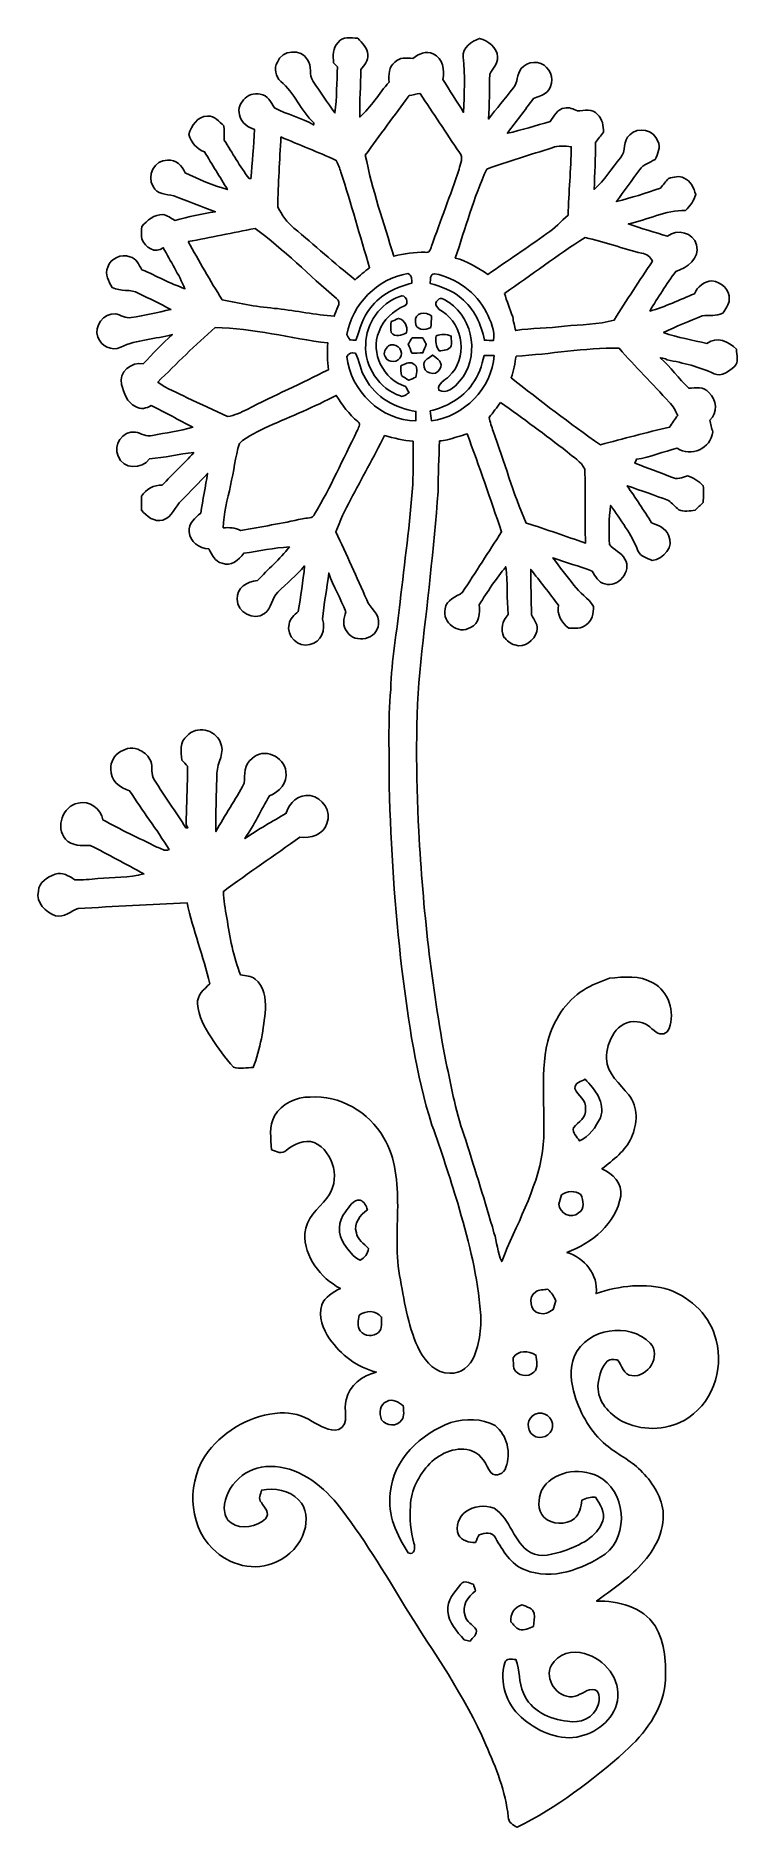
# Model space of a CAD drawing. Header units: centimetres. Extents: x -5 to 5, y -12.6 to 12.7.
import ezdxf

# ---------------------------------------------------------------- set-up
doc = ezdxf.new("R2010")
doc.units = ezdxf.units.CM
doc.header["$MEASUREMENT"] = 0
doc.layers.add('Camada 1', color=7, linetype='Continuous')

msp = doc.modelspace()

# ---------------------------------------------------------------- linework, layer by layer
at = {"layer": 'Camada 1', "color": 156}
for points, knots in [([(-0.69744, 12.5864), (-0.63887, 12.68236), (-0.51257, 12.65342), (-0.41909, 12.64743), (-0.41909, 12.64743), (-0.36054, 12.57969), (-0.28222, 12.51479), (-0.27727, 12.41777), (-0.27727, 12.41777), (-0.26952, 12.33346), (-0.32561, 12.26608), (-0.3757, 12.20575), (-0.3757, 12.20575), (-0.37677, 11.98209), (-0.39334, 11.75879), (-0.39158, 11.53512), (-0.39158, 11.53512), (-0.22754, 11.67588), (-0.1203, 11.86991), (0.02399, 12.03007), (0.02399, 12.03007), (0.01658, 12.1292), (0.01729, 12.24597), (0.10688, 12.31018), (0.10688, 12.31018), (0.17003, 12.38462), (0.27305, 12.36415), (0.35913, 12.3645), (0.35913, 12.3645), (0.43992, 12.42412), (0.54575, 12.48057), (0.64523, 12.42624), (0.64523, 12.42624), (0.78598, 12.36733), (0.80997, 12.19941), (0.78351, 12.0657), (0.78351, 12.0657), (0.88018, 11.91012), (0.97895, 11.75631), (1.07667, 11.60144), (1.07667, 11.60144), (1.08479, 11.86144), (1.10031, 12.12285), (1.0689, 12.38179), (1.0689, 12.38179), (1.05587, 12.51726), (1.19133, 12.60228), (1.30104, 12.64531), (1.30104, 12.64531), (1.4238, 12.61709), (1.54727, 12.51795), (1.55716, 12.38355), (1.55716, 12.38355), (1.56386, 12.28689), (1.48166, 12.22092), (1.44604, 12.13872), (1.44604, 12.13872), (1.43121, 11.92882), (1.45133, 11.71715), (1.42733, 11.50725), (1.42733, 11.50725), (1.54445, 11.65295), (1.66051, 11.799), (1.77694, 11.94505), (1.77694, 11.94505), (1.84784, 12.02196), (1.82421, 12.14084), (1.88982, 12.22127), (1.88982, 12.22127), (1.97626, 12.32288), (2.16217, 12.34686), (2.24966, 12.23327), (2.24966, 12.23327), (2.34244, 12.14508), (2.34809, 11.97856), (2.2546, 11.88896), (2.2546, 11.88896), (2.20274, 11.8371), (2.1276, 11.82263), (2.06199, 11.79653), (2.06199, 11.79653), (1.94344, 11.63072), (1.81715, 11.47021), (1.69474, 11.30723), (1.69474, 11.30723), (1.90005, 11.34991), (2.09937, 11.41623), (2.30116, 11.47268), (2.30116, 11.47268), (2.35196, 11.54747), (2.40171, 11.65295), (2.50367, 11.66247), (2.50367, 11.66247), (2.56716, 11.67835), (2.62714, 11.6466), (2.68393, 11.62332), (2.68393, 11.62332), (2.77917, 11.62579), (2.89842, 11.6593), (2.96721, 11.57111), (2.96721, 11.57111), (3.04024, 11.50972), (3.05082, 11.41024), (3.05293, 11.32063), (3.05293, 11.32063), (3.01519, 11.27301), (2.97744, 11.22503), (2.93863, 11.17811), (2.93863, 11.17811), (2.94004, 10.95657), (2.92946, 10.73573), (2.92028, 10.51454), (2.92028, 10.51454), (3.07199, 10.63625), (3.16547, 10.81263), (3.29106, 10.95903), (3.29106, 10.95903), (3.37889, 11.0497), (3.31927, 11.20598), (3.42547, 11.28641), (3.42547, 11.28641), (3.54188, 11.4067), (3.77048, 11.35274), (3.82164, 11.19328), (3.82164, 11.19328), (3.86644, 11.1058), (3.81881, 11.01407), (3.78071, 10.9347), (3.78071, 10.9347), (3.70592, 10.89307), (3.61738, 10.86555), (3.56658, 10.79252), (3.56658, 10.79252), (3.45581, 10.64259), (3.34573, 10.49196), (3.23639, 10.34097), (3.23639, 10.34097), (3.44557, 10.39741), (3.65407, 10.45738), (3.85726, 10.53288), (3.85726, 10.53288), (3.89431, 10.57909), (3.93242, 10.6246), (3.97087, 10.66976), (3.97087, 10.66976), (4.04388, 10.68422), (4.12291, 10.71386), (4.19381, 10.67223), (4.19381, 10.67223), (4.28978, 10.63519), (4.32681, 10.53182), (4.3568, 10.44151), (4.3568, 10.44151), (4.32927, 10.35438), (4.27918, 10.27782), (4.21111, 10.21679), (4.21111, 10.21679), (3.92923, 10.21997), (3.67417, 10.08274), (3.40254, 10.02665), (3.40254, 10.02665), (3.58563, 9.96279), (3.7726, 9.91164), (3.95746, 9.85167), (3.95746, 9.85167), (4.09292, 9.96068), (4.32118, 9.906), (4.36667, 9.73032), (4.36667, 9.73032), (4.42207, 9.54334), (4.2305, 9.40364), (4.07317, 9.35601), (4.07317, 9.35601), (3.94616, 9.17292), (3.81847, 8.98983), (3.70769, 8.79615), (3.70769, 8.79615), (3.92535, 8.85472), (4.12855, 8.95561), (4.3374, 9.03922), (4.3374, 9.03922), (4.38114, 9.138), (4.4725, 9.22019), (4.58504, 9.2209), (4.58504, 9.2209), (4.71452, 9.21278), (4.84222, 9.09601), (4.82881, 8.95984), (4.82881, 8.95984), (4.82881, 8.88471), (4.77273, 8.8265), (4.73886, 8.7637), (4.73886, 8.7637), (4.64538, 8.72983), (4.54659, 8.73301), (4.44923, 8.73019), (4.44923, 8.73019), (4.26578, 8.65363), (4.08094, 8.57919), (3.90243, 8.49136), (3.90243, 8.49136), (4.10138, 8.4208), (4.30988, 8.38658), (4.51484, 8.33861), (4.51484, 8.33861), (4.6549, 8.44197), (4.82458, 8.36753), (4.93112, 8.25535), (4.93112, 8.25535), (4.93465, 8.17562), (4.97028, 8.07226), (4.90149, 8.01017), (4.90149, 8.01017), (4.82635, 7.94173), (4.72334, 7.862), (4.6168, 7.91068), (4.6168, 7.91068), (4.40619, 8.00911), (4.17829, 8.06379), (3.9504, 8.10718), (3.9504, 8.10718), (3.9504, 8.10718), (3.92888, 8.122), (3.92888, 8.122), (3.92888, 8.122), (3.90418, 8.12658), (3.87984, 8.13082), (3.8555, 8.1354), (3.8555, 8.1354), (4.00295, 8.00522), (4.11551, 7.84189), (4.25696, 7.70607), (4.25696, 7.70607), (4.35434, 7.71277), (4.47111, 7.73253), (4.54094, 7.64504), (4.54094, 7.64504), (4.65632, 7.54415), (4.67147, 7.36035), (4.55365, 7.25487), (4.55365, 7.25487), (4.56635, 7.19912), (4.58082, 7.1434), (4.59705, 7.08837), (4.59705, 7.08837), (4.57164, 6.85765), (4.2859, 6.72535), (4.09434, 6.85799), (4.09434, 6.85799), (3.89995, 6.81567), (3.71756, 6.72465), (3.51825, 6.70418), (3.51825, 6.70418), (3.5133, 6.69008), (3.50273, 6.6615), (3.49778, 6.64739), (3.49778, 6.64739), (3.66994, 6.58035), (3.84527, 6.52144), (4.01567, 6.44947), (4.01567, 6.44947), (4.08869, 6.41244), (4.16736, 6.44243), (4.23827, 6.46852), (4.23827, 6.46852), (4.3254, 6.44418), (4.39878, 6.39163), (4.46193, 6.32777), (4.46193, 6.32777), (4.46722, 6.24981), (4.46722, 6.17149), (4.46088, 6.09353), (4.46088, 6.09353), (4.42312, 6.05683), (4.38608, 6.02014), (4.34939, 5.9824), (4.34939, 5.9824), (4.27284, 5.97675), (4.19028, 5.95736), (4.11797, 5.99086), (4.11797, 5.99086), (4.06541, 6.03003), (4.02412, 6.08188), (3.97087, 6.11998), (3.97087, 6.11998), (3.77825, 6.19337), (3.58352, 6.26109), (3.38912, 6.32953), (3.38912, 6.32953), (3.50273, 6.15421), (3.62408, 5.98382), (3.73308, 5.80531), (3.73308, 5.80531), (3.82198, 5.76615), (3.93488, 5.73617), (3.96945, 5.63279), (3.96945, 5.63279), (4.05729, 5.47158), (3.90348, 5.29059), (3.73909, 5.27332), (3.73909, 5.27332), (3.66818, 5.30859), (3.57575, 5.33082), (3.54047, 5.40985), (3.54047, 5.40985), (3.45052, 5.64515), (3.29352, 5.84517), (3.15312, 6.05155), (3.15312, 6.05155), (3.12878, 5.86809), (3.12914, 5.68218), (3.13831, 5.49768), (3.13831, 5.49768), (3.2004, 5.41937), (3.30834, 5.38514), (3.35597, 5.29378), (3.35597, 5.29378), (3.45934, 5.12375), (3.26002, 4.88314), (3.07233, 4.94171), (3.07233, 4.94171), (2.98167, 4.96322), (2.93475, 5.05178), (2.89065, 5.1248), (2.89065, 5.1248), (2.70756, 5.19077), (2.52095, 5.2465), (2.33749, 5.31176), (2.33749, 5.31176), (2.43275, 5.18054), (2.53576, 5.05495), (2.63455, 4.92653), (2.63455, 4.92653), (2.71426, 4.814), (2.83845, 4.7431), (2.91324, 4.62597), (2.91324, 4.62597), (2.91253, 4.52895), (2.89243, 4.42136), (2.80634, 4.36316), (2.80634, 4.36316), (2.7379, 4.30705), (2.64724, 4.31799), (2.56504, 4.31799), (2.56504, 4.31799), (2.4585, 4.39349), (2.39323, 4.51061), (2.41511, 4.64397), (2.41511, 4.64397), (2.28811, 4.81434), (2.15511, 4.97981), (2.0253, 5.14772), (2.0253, 5.14772), (2.01894, 4.93323), (2.03763, 4.71874), (2.03412, 4.50391), (2.03412, 4.50391), (2.07186, 4.43264), (2.14171, 4.35715), (2.1103, 4.27036), (2.1103, 4.27036), (2.07573, 4.14231), (1.93604, 4.03506), (1.80199, 4.08023), (1.80199, 4.08023), (1.73567, 4.09434), (1.69192, 4.14867), (1.64358, 4.19064), (1.64358, 4.19064), (1.59807, 4.30142), (1.62312, 4.42277), (1.70532, 4.50885), (1.70532, 4.50885), (1.68697, 4.73392), (1.70003, 4.96076), (1.67286, 5.18512), (1.67286, 5.18512), (1.53811, 5.01438), (1.41111, 4.83551), (1.29821, 4.6496), (1.29821, 4.6496), (1.30527, 4.53178), (1.30352, 4.37902), (1.17193, 4.32859), (1.17193, 4.32859), (1.004, 4.21957), (0.76729, 4.39561), (0.81808, 4.58964), (0.81808, 4.58964), (0.82549, 4.72722), (0.9733, 4.75368), (1.06115, 4.82389), (1.06115, 4.82389), (1.246, 5.10786), (1.43016, 5.39291), (1.6129, 5.67865), (1.6129, 5.67865), (1.45591, 6.14115), (1.29611, 6.6033), (1.12713, 7.06154), (1.12713, 7.06154), (1.03292, 7.03438), (0.93944, 7.0051), (0.84632, 6.97618), (0.84632, 6.97618), (0.80963, 6.97159), (0.77294, 6.96665), (0.73659, 6.9617), (0.73659, 6.9617), (0.72602, 6.72324), (0.71966, 6.48475), (0.71508, 6.24592), (0.71508, 6.24592), (0.65651, 5.4423), (0.55808, 4.64255), (0.47201, 3.84174), (0.47201, 3.84174), (0.38946, 3.04729), (0.40393, 2.24649), (0.44309, 1.44955), (0.44309, 1.44955), (0.50165, 0.35877), (0.62123, -0.72955), (0.82585, -1.80304), (0.82585, -1.80304), (0.90805, -2.17557), (0.97119, -2.55481), (1.10771, -2.91253), (1.10771, -2.91253), (1.24001, -3.34822), (1.38253, -3.78107), (1.50566, -4.21957), (1.50566, -4.21957), (1.5501, -4.35292), (1.55117, -4.49826), (1.6143, -4.62562), (1.6143, -4.62562), (1.81715, -4.11161), (2.10679, -3.62444), (2.19287, -3.07162), (2.19287, -3.07162), (2.25212, -2.5541), (2.13995, -2.02635), (2.26589, -1.51553), (2.26589, -1.51553), (2.34209, -1.22555), (2.51529, -0.9532), (2.77213, -0.79199), (2.77213, -0.79199), (2.8829, -0.71472), (3.01378, -0.67592), (3.13725, -0.62512), (3.13725, -0.62512), (3.34151, -0.60783), (3.56658, -0.57714), (3.75002, -0.69215), (3.75002, -0.69215), (3.97581, -0.80715), (4.0661, -1.10277), (3.97898, -1.33314), (3.97898, -1.33314), (3.96346, -1.41145), (3.85444, -1.43722), (3.79764, -1.38782), (3.79764, -1.38782), (3.71722, -1.32467), (3.63714, -1.24037), (3.52707, -1.24142), (3.52707, -1.24142), (3.24943, -1.20402), (3.08821, -1.5233), (3.09527, -1.76106), (3.09527, -1.76106), (3.10161, -1.97908), (3.28753, -2.1149), (3.40959, -2.27295), (3.40959, -2.27295), (3.54787, -2.44122), (3.53306, -2.68569), (3.4484, -2.87513), (3.4484, -2.87513), (3.36408, -3.06599), (3.18981, -3.19088), (3.03035, -3.3147), (3.03035, -3.3147), (3.17994, -3.3842), (3.32387, -3.52248), (3.29635, -3.70311), (3.29635, -3.70311), (3.22686, -4.09046), (2.89172, -4.36845), (2.53646, -4.49615), (2.53646, -4.49615), (2.78165, -4.57763), (2.98379, -4.80764), (2.94781, -5.07894), (2.94781, -5.07894), (3.27837, -4.96534), (3.64596, -4.9209), (3.98426, -5.02742), (3.98426, -5.02742), (4.29648, -5.14385), (4.56812, -5.40385), (4.64431, -5.7351), (4.64431, -5.7351), (4.7632, -6.15526), (4.57904, -6.65585), (4.19064, -6.87), (4.19064, -6.87), (3.9236, -7.01604), (3.58104, -7.01957), (3.31116, -6.87882), (3.31116, -6.87882), (3.13407, -6.77898), (2.96757, -6.60435), (2.97497, -6.38774), (2.97497, -6.38774), (2.98272, -6.26957), (3.01483, -6.14644), (3.08892, -6.0526), (3.08892, -6.0526), (3.12525, -5.99756), (3.19369, -6.0092), (3.24908, -6.01627), (3.24908, -6.01627), (3.31645, -6.08753), (3.33516, -6.23288), (3.45334, -6.23746), (3.45334, -6.23746), (3.68158, -6.26568), (3.87526, -5.95877), (3.71228, -5.77814), (3.71228, -5.77814), (3.4177, -5.47334), (2.81975, -5.56718), (2.64478, -5.95877), (2.64478, -5.95877), (2.56786, -6.13657), (2.59186, -6.33976), (2.64724, -6.52003), (2.64724, -6.52003), (2.73437, -6.78144), (2.87126, -7.0365), (3.08821, -7.21325), (3.08821, -7.21325), (3.24131, -7.34554), (3.43181, -7.42843), (3.5747, -7.57378), (3.5747, -7.57378), (3.73486, -7.72653), (3.86009, -7.92514), (3.89536, -8.14563), (3.89536, -8.14563), (3.92219, -8.45043), (3.75778, -8.73794), (3.54576, -8.94467), (3.54576, -8.94467), (3.37255, -9.13129), (3.15595, -9.26747), (2.95485, -9.42021), (2.95485, -9.42021), (3.25966, -9.41951), (3.60503, -9.49783), (3.78283, -9.76982), (3.78283, -9.76982), (3.92535, -10.01323), (3.94263, -10.30781), (3.9243, -10.58333), (3.9243, -10.58333), (3.8809, -10.96856), (3.63714, -11.29454), (3.35562, -11.54606), (3.35562, -11.54606), (2.89065, -11.95634), (2.39253, -12.33945), (1.83373, -12.61356), (1.83373, -12.61356), (1.77375, -12.58322), (1.70709, -12.5469), (1.70814, -12.46964), (1.70814, -12.46964), (1.6697, -12.11262), (1.53634, -11.77466), (1.38994, -11.44975), (1.38994, -11.44975), (1.09466, -10.75901), (0.65193, -10.14694), (0.25681, -9.51194), (0.25681, -9.51194), (-0.04655, -9.01171), (-0.35031, -8.50935), (-0.70872, -8.04579), (-0.70872, -8.04579), (-0.94791, -7.76851), (-1.27423, -7.51346), (-1.6584, -7.51981), (-1.6584, -7.51981), (-1.98437, -7.5078), (-2.29481, -7.78369), (-2.30786, -8.11213), (-2.30786, -8.11213), (-2.29904, -8.1869), (-2.27858, -8.27298), (-2.20909, -8.31568), (-2.20909, -8.31568), (-2.06128, -8.41798), (-1.84679, -8.37671), (-1.7212, -8.25712), (-1.7212, -8.25712), (-1.65135, -8.17738), (-1.74271, -8.0973), (-1.78152, -8.02852), (-1.78152, -8.02852), (-1.83303, -7.97594), (-1.78822, -7.91069), (-1.77623, -7.85283), (-1.77623, -7.85283), (-1.59385, -7.82496), (-1.3857, -7.84647), (-1.25552, -7.99253), (-1.25552, -7.99253), (-1.13736, -8.10365), (-1.12854, -8.28462), (-1.17439, -8.43138), (-1.17439, -8.43138), (-1.23189, -8.62646), (-1.38289, -8.78628), (-1.5688, -8.866), (-1.5688, -8.866), (-1.86831, -9.01488), (-2.24296, -8.91292), (-2.46979, -8.68009), (-2.46979, -8.68009), (-2.82751, -8.32379), (-2.83279, -7.7022), (-2.53259, -7.30885), (-2.53259, -7.30885), (-2.29022, -6.99664), (-1.91169, -6.78921), (-1.51589, -6.76485), (-1.51589, -6.76485), (-1.35678, -6.75252), (-1.19909, -6.80013), (-1.06398, -6.88269), (-1.06398, -6.88269), (-0.94896, -6.94372), (-0.82373, -7.03121), (-0.68721, -6.99947), (-0.68721, -6.99947), (-0.52175, -6.91585), (-0.63217, -6.71547), (-0.58278, -6.57684), (-0.58278, -6.57684), (-0.53903, -6.37187), (-0.35136, -6.23817), (-0.15875, -6.1863), (-0.15875, -6.1863), (-0.42686, -6.12034), (-0.6604, -5.94254), (-0.81667, -5.71782), (-0.81667, -5.71782), (-0.91334, -5.58129), (-0.97472, -5.4049), (-0.9285, -5.23875), (-0.9285, -5.23875), (-0.88406, -5.12197), (-0.76975, -5.06024), (-0.66498, -5.00661), (-0.66498, -5.00661), (-0.94755, -4.85422), (-1.17792, -4.56459), (-1.16804, -4.23157), (-1.16804, -4.23157), (-1.15005, -4.02166), (-0.98319, -3.8816), (-0.85653, -3.73133), (-0.85653, -3.73133), (-0.65475, -3.48967), (-0.75177, -3.07728), (-1.03399, -2.94393), (-1.03399, -2.94393), (-1.17792, -2.89877), (-1.3148, -2.96403), (-1.42416, -3.05328), (-1.42416, -3.05328), (-1.48624, -3.11925), (-1.56845, -3.07233), (-1.63653, -3.04694), (-1.63653, -3.04694), (-1.64747, -2.88819), (-1.6764, -2.71426), (-1.59385, -2.56928), (-1.59385, -2.56928), (-1.49331, -2.39783), (-1.28939, -2.30046), (-1.09395, -2.30363), (-1.09395, -2.30363), (-0.67522, -2.27188), (-0.25893, -2.51459), (-0.05326, -2.87584), (-0.05326, -2.87584), (0.121, -3.16652), (0.14427, -3.51472), (0.14498, -3.84562), (0.14498, -3.84562), (0.1397, -4.19206), (0.11253, -4.54342), (0.18308, -4.88597), (0.18308, -4.88597), (0.24694, -5.2271), (0.29845, -5.57883), (0.4579, -5.89138), (0.4579, -5.89138), (0.54434, -6.04731), (0.68791, -6.20783), (0.88194, -6.20253), (0.88194, -6.20253), (1.04174, -6.21946), (1.17544, -6.09423), (1.23013, -5.95417), (1.23013, -5.95417), (1.31621, -5.73334), (1.33738, -5.49027), (1.30493, -5.25604), (1.30493, -5.25604), (1.26471, -4.75967), (1.12747, -4.27813), (0.99342, -3.80083), (0.99342, -3.80083), (0.87629, -3.43217), (0.76412, -3.06175), (0.6283, -2.69945), (0.6283, -2.69945), (0.40393, -1.98402), (0.29527, -1.23825), (0.20567, -0.49564), (0.20567, -0.49564), (0.10125, 0.35984), (0.05221, 1.22096), (0.02433, 2.08138), (0.02433, 2.08138), (0.02857, 2.53894), (0.00494, 2.9979), (0.04726, 3.45369), (0.04726, 3.45369), (0.05715, 3.8682), (0.13545, 4.27672), (0.17992, 4.68806), (0.17992, 4.68806), (0.24058, 5.24121), (0.31855, 5.7933), (0.35736, 6.34824), (0.35736, 6.34824), (0.36688, 6.55109), (0.36335, 6.75428), (0.36335, 6.95713), (0.36335, 6.95713), (0.22542, 6.96665), (0.09207, 7.00263), (-0.04092, 7.03757), (-0.04092, 7.03757), (-0.19578, 6.73206), (-0.36335, 6.43325), (-0.52105, 6.12916), (-0.52105, 6.12916), (-0.60359, 5.98487), (-0.6738, 5.83388), (-0.72743, 5.67655), (-0.72743, 5.67655), (-0.5775, 5.35834), (-0.43356, 5.03765), (-0.29174, 4.71594), (-0.29174, 4.71594), (-0.24906, 4.59493), (-0.09877, 4.52084), (-0.12805, 4.37656), (-0.12805, 4.37656), (-0.13475, 4.15819), (-0.45755, 4.09046), (-0.57009, 4.26507), (-0.57009, 4.26507), (-0.64628, 4.34622), (-0.61382, 4.45628), (-0.58737, 4.55012), (-0.58737, 4.55012), (-0.65933, 4.73569), (-0.76624, 4.90607), (-0.82797, 5.09588), (-0.82797, 5.09588), (-0.85302, 4.87785), (-0.89641, 4.66231), (-0.91934, 4.44393), (-0.91934, 4.44393), (-0.86606, 4.30281), (-0.93873, 4.11833), (-1.09466, 4.08727), (-1.09466, 4.08727), (-1.26047, 4.03965), (-1.43121, 4.20652), (-1.39064, 4.37303), (-1.39064, 4.37303), (-1.37829, 4.45099), (-1.31762, 4.50356), (-1.26047, 4.55117), (-1.26047, 4.55117), (-1.22555, 4.76566), (-1.19308, 4.98052), (-1.16945, 5.1964), (-1.16945, 5.1964), (-1.28658, 5.06411), (-1.42275, 4.95087), (-1.54693, 4.82564), (-1.54693, 4.82564), (-1.64324, 4.74556), (-1.62984, 4.59351), (-1.73884, 4.52366), (-1.73884, 4.52366), (-1.88877, 4.41325), (-2.12514, 4.54166), (-2.12231, 4.72722), (-2.12231, 4.72722), (-2.13325, 4.88421), (-1.97696, 4.98052), (-1.83761, 4.98968), (-1.83761, 4.98968), (-1.68768, 5.14879), (-1.51906, 5.29132), (-1.3857, 5.46488), (-1.3857, 5.46488), (-1.60231, 5.45217), (-1.81504, 5.40666), (-2.02952, 5.37527), (-2.02952, 5.37527), (-2.10114, 5.2853), (-2.21085, 5.17947), (-2.33539, 5.23733), (-2.33539, 5.23733), (-2.43981, 5.25356), (-2.47543, 5.36046), (-2.52552, 5.43806), (-2.52552, 5.43806), (-2.65994, 5.44264), (-2.79471, 5.53614), (-2.8, 5.67972), (-2.8, 5.67972), (-2.82081, 5.79861), (-2.71392, 5.87409), (-2.63735, 5.94395), (-2.63735, 5.94395), (-2.60843, 6.13092), (-2.5714, 6.31684), (-2.54141, 6.50346), (-2.54141, 6.50346), (-2.66135, 6.37258), (-2.78589, 6.24662), (-2.91112, 6.1214), (-2.91112, 6.1214), (-3.00496, 6.03462), (-3.03635, 5.88327), (-3.17183, 5.84482), (-3.17183, 5.84482), (-3.296, 5.80777), (-3.40006, 5.89808), (-3.47345, 5.98594), (-3.47345, 5.98594), (-3.4738, 6.05155), (-3.4738, 6.11716), (-3.4738, 6.18243), (-3.4738, 6.18243), (-3.40606, 6.27944), (-3.30341, 6.34188), (-3.18276, 6.33835), (-3.18276, 6.33835), (-3.03494, 6.49252), (-2.87867, 6.63857), (-2.73543, 6.79732), (-2.73543, 6.79732), (-2.94498, 6.77721), (-3.15029, 6.72535), (-3.36055, 6.70947), (-3.36055, 6.70947), (-3.46463, 6.55672), (-3.73909, 6.55884), (-3.804, 6.74511), (-3.804, 6.74511), (-3.88549, 6.90104), (-3.73627, 7.1127), (-3.5627, 7.08625), (-3.5627, 7.08625), (-3.48051, 7.07424), (-3.40606, 7.01286), (-3.32034, 7.03896), (-3.32034, 7.03896), (-3.1309, 7.07848), (-2.93687, 7.09789), (-2.75166, 7.15503), (-2.75166, 7.15503), (-2.94498, 7.25981), (-3.14077, 7.36035), (-3.33691, 7.45983), (-3.33691, 7.45983), (-3.4043, 7.4228), (-3.49037, 7.40021), (-3.55952, 7.44677), (-3.55952, 7.44677), (-3.68158, 7.50217), (-3.71934, 7.64222), (-3.75813, 7.75864), (-3.75813, 7.75864), (-3.79976, 7.93467), (-3.61738, 8.08177), (-3.44981, 8.05215), (-3.44981, 8.05215), (-3.31364, 8.19008), (-3.18487, 8.33649), (-3.03742, 8.46348), (-3.03742, 8.46348), (-3.28048, 8.40139), (-3.53835, 8.39187), (-3.76907, 8.28604), (-3.76907, 8.28604), (-3.8929, 8.22325), (-4.05058, 8.30086), (-4.0901, 8.42926), (-4.0901, 8.42926), (-4.15536, 8.58343), (-4.00719, 8.76688), (-3.84632, 8.757), (-3.84632, 8.757), (-3.76977, 8.7443), (-3.70028, 8.68503), (-3.61984, 8.70408), (-3.61984, 8.70408), (-3.43146, 8.73266), (-3.2459, 8.77746), (-3.05964, 8.81768), (-3.05964, 8.81768), (-3.20781, 8.89917), (-3.36196, 8.96972), (-3.5133, 9.04521), (-3.5133, 9.04521), (-3.62795, 9.1126), (-3.77013, 9.06533), (-3.88832, 9.12777), (-3.88832, 9.12777), (-3.93734, 9.21384), (-3.99979, 9.31615), (-3.9504, 9.41669), (-3.9504, 9.41669), (-3.9123, 9.54263), (-3.7592, 9.60861), (-3.63819, 9.56344), (-3.63819, 9.56344), (-3.54824, 9.54228), (-3.51367, 9.44915), (-3.46779, 9.37965), (-3.46779, 9.37965), (-3.26531, 9.29181), (-3.06987, 9.18668), (-2.86208, 9.11083), (-2.86208, 9.11083), (-2.94604, 9.31298), (-3.06458, 9.49783), (-3.16759, 9.69009), (-3.16759, 9.69009), (-3.28365, 9.59626), (-3.42089, 9.69644), (-3.47027, 9.81039), (-3.47027, 9.81039), (-3.48014, 9.87036), (-3.47415, 9.9314), (-3.47239, 9.99172), (-3.47239, 9.99172), (-3.39195, 10.07463), (-3.296, 10.1607), (-3.17324, 10.1607), (-3.17324, 10.1607), (-3.1108, 10.14483), (-3.05752, 10.10708), (-3.00177, 10.07568), (-3.00177, 10.07568), (-2.81305, 10.12366), (-2.62395, 10.17305), (-2.43028, 10.1988), (-2.43028, 10.1988), (-2.62995, 10.26442), (-2.82117, 10.35226), (-3.01907, 10.42211), (-3.01907, 10.42211), (-3.12242, 10.4468), (-3.25895, 10.4401), (-3.31045, 10.5544), (-3.31045, 10.5544), (-3.40606, 10.70362), (-3.28894, 10.93575), (-3.10656, 10.92658), (-3.10656, 10.92658), (-2.99154, 10.93752), (-2.89772, 10.85003), (-2.85925, 10.74842), (-2.85925, 10.74842), (-2.66664, 10.65353), (-2.46556, 10.5731), (-2.25989, 10.51101), (-2.25989, 10.51101), (-2.36573, 10.68951), (-2.47755, 10.86484), (-2.58375, 11.04335), (-2.58375, 11.04335), (-2.69769, 11.08075), (-2.77106, 11.17776), (-2.80563, 11.28888), (-2.80563, 11.28888), (-2.7693, 11.41059), (-2.68498, 11.5517), (-2.5407, 11.54712), (-2.5407, 11.54712), (-2.44157, 11.55559), (-2.37737, 11.47021), (-2.31104, 11.4113), (-2.31104, 11.4113), (-2.30786, 11.34392), (-2.30575, 11.27618), (-2.30645, 11.20845), (-2.30645, 11.20845), (-2.18792, 11.02959), (-2.08562, 10.83874), (-1.95579, 10.66799), (-1.95579, 10.66799), (-1.94909, 10.66694), (-1.93569, 10.66482), (-1.92899, 10.66376), (-1.92899, 10.66376), (-1.90782, 10.89554), (-1.89052, 11.12731), (-1.88029, 11.36015), (-1.88029, 11.36015), (-1.96639, 11.38872), (-2.0521, 11.44481), (-2.07997, 11.53548), (-2.07997, 11.53548), (-2.15618, 11.7041), (-1.97343, 11.9066), (-1.7974, 11.85826), (-1.7974, 11.85826), (-1.69403, 11.84521), (-1.64287, 11.74396), (-1.59526, 11.66388), (-1.59526, 11.66388), (-1.4171, 11.5704), (-1.21708, 11.5263), (-1.04281, 11.42541), (-1.04281, 11.42541), (-1.0421, 11.43212), (-1.04069, 11.44551), (-1.03998, 11.45257), (-1.03998, 11.45257), (-1.2266, 11.62226), (-1.30915, 11.87943), (-1.50707, 12.03924), (-1.50707, 12.03924), (-1.58221, 12.10556), (-1.60548, 12.22339), (-1.55504, 12.31123), (-1.55504, 12.31123), (-1.49542, 12.48198), (-1.21143, 12.50984), (-1.13064, 12.34474), (-1.13064, 12.34474), (-1.05445, 12.2562), (-1.12253, 12.12708), (-1.04846, 12.03889), (-1.04846, 12.03889), (-0.94684, 11.89002), (-0.84912, 11.73868), (-0.74083, 11.59439), (-0.74083, 11.59439), (-0.7172, 11.811), (-0.71296, 12.02901), (-0.70767, 12.24667), (-0.70767, 12.24667), (-0.72073, 12.25973), (-0.74753, 12.28619), (-0.76093, 12.29959), (-0.76093, 12.29959), (-0.76941, 12.39943), (-0.77716, 12.5109), (-0.69744, 12.5864)], [0, 0, 0, 0, 0.003663, 0.003663, 0.003663, 0.003663, 0.00732601, 0.00732601, 0.00732601, 0.00732601, 0.01098901, 0.01098901, 0.01098901, 0.01098901, 0.01465201, 0.01465201, 0.01465201, 0.01465201, 0.01831502, 0.01831502, 0.01831502, 0.01831502, 0.02197802, 0.02197802, 0.02197802, 0.02197802, 0.02564103, 0.02564103, 0.02564103, 0.02564103, 0.02930403, 0.02930403, 0.02930403, 0.02930403, 0.03296703, 0.03296703, 0.03296703, 0.03296703, 0.03663004, 0.03663004, 0.03663004, 0.03663004, 0.04029304, 0.04029304, 0.04029304, 0.04029304, 0.04395604, 0.04395604, 0.04395604, 0.04395604, 0.04761905, 0.04761905, 0.04761905, 0.04761905, 0.05128205, 0.05128205, 0.05128205, 0.05128205, 0.05494505, 0.05494505, 0.05494505, 0.05494505, 0.05860806, 0.05860806, 0.05860806, 0.05860806, 0.06227106, 0.06227106, 0.06227106, 0.06227106, 0.06593407, 0.06593407, 0.06593407, 0.06593407, 0.06959707, 0.06959707, 0.06959707, 0.06959707, 0.07326007, 0.07326007, 0.07326007, 0.07326007, 0.07692308, 0.07692308, 0.07692308, 0.07692308, 0.08058608, 0.08058608, 0.08058608, 0.08058608, 0.08424908, 0.08424908, 0.08424908, 0.08424908, 0.08791209, 0.08791209, 0.08791209, 0.08791209, 0.09157509, 0.09157509, 0.09157509, 0.09157509, 0.0952381, 0.0952381, 0.0952381, 0.0952381, 0.0989011, 0.0989011, 0.0989011, 0.0989011, 0.1025641, 0.1025641, 0.1025641, 0.1025641, 0.10622711, 0.10622711, 0.10622711, 0.10622711, 0.10989011, 0.10989011, 0.10989011, 0.10989011, 0.11355311, 0.11355311, 0.11355311, 0.11355311, 0.11721612, 0.11721612, 0.11721612, 0.11721612, 0.12087912, 0.12087912, 0.12087912, 0.12087912, 0.12454212, 0.12454212, 0.12454212, 0.12454212, 0.12820513, 0.12820513, 0.12820513, 0.12820513, 0.13186813, 0.13186813, 0.13186813, 0.13186813, 0.13553114, 0.13553114, 0.13553114, 0.13553114, 0.13919414, 0.13919414, 0.13919414, 0.13919414, 0.14285714, 0.14285714, 0.14285714, 0.14285714, 0.14652015, 0.14652015, 0.14652015, 0.14652015, 0.15018315, 0.15018315, 0.15018315, 0.15018315, 0.15384615, 0.15384615, 0.15384615, 0.15384615, 0.15750916, 0.15750916, 0.15750916, 0.15750916, 0.16117216, 0.16117216, 0.16117216, 0.16117216, 0.16483516, 0.16483516, 0.16483516, 0.16483516, 0.16849817, 0.16849817, 0.16849817, 0.16849817, 0.17216117, 0.17216117, 0.17216117, 0.17216117, 0.17582418, 0.17582418, 0.17582418, 0.17582418, 0.17948718, 0.17948718, 0.17948718, 0.17948718, 0.18315018, 0.18315018, 0.18315018, 0.18315018, 0.18681319, 0.18681319, 0.18681319, 0.18681319, 0.19047619, 0.19047619, 0.19047619, 0.19047619, 0.19413919, 0.19413919, 0.19413919, 0.19413919, 0.1978022, 0.1978022, 0.1978022, 0.1978022, 0.2014652, 0.2014652, 0.2014652, 0.2014652, 0.20512821, 0.20512821, 0.20512821, 0.20512821, 0.20879121, 0.20879121, 0.20879121, 0.20879121, 0.21245421, 0.21245421, 0.21245421, 0.21245421, 0.21611722, 0.21611722, 0.21611722, 0.21611722, 0.21978022, 0.21978022, 0.21978022, 0.21978022, 0.22344322, 0.22344322, 0.22344322, 0.22344322, 0.22710623, 0.22710623, 0.22710623, 0.22710623, 0.23076923, 0.23076923, 0.23076923, 0.23076923, 0.23443223, 0.23443223, 0.23443223, 0.23443223, 0.23809524, 0.23809524, 0.23809524, 0.23809524, 0.24175824, 0.24175824, 0.24175824, 0.24175824, 0.24542125, 0.24542125, 0.24542125, 0.24542125, 0.24908425, 0.24908425, 0.24908425, 0.24908425, 0.25274725, 0.25274725, 0.25274725, 0.25274725, 0.25641026, 0.25641026, 0.25641026, 0.25641026, 0.26007326, 0.26007326, 0.26007326, 0.26007326, 0.26373626, 0.26373626, 0.26373626, 0.26373626, 0.26739927, 0.26739927, 0.26739927, 0.26739927, 0.27106227, 0.27106227, 0.27106227, 0.27106227, 0.27472527, 0.27472527, 0.27472527, 0.27472527, 0.27838828, 0.27838828, 0.27838828, 0.27838828, 0.28205128, 0.28205128, 0.28205128, 0.28205128, 0.28571429, 0.28571429, 0.28571429, 0.28571429, 0.28937729, 0.28937729, 0.28937729, 0.28937729, 0.29304029, 0.29304029, 0.29304029, 0.29304029, 0.2967033, 0.2967033, 0.2967033, 0.2967033, 0.3003663, 0.3003663, 0.3003663, 0.3003663, 0.3040293, 0.3040293, 0.3040293, 0.3040293, 0.30769231, 0.30769231, 0.30769231, 0.30769231, 0.31135531, 0.31135531, 0.31135531, 0.31135531, 0.31501832, 0.31501832, 0.31501832, 0.31501832, 0.31868132, 0.31868132, 0.31868132, 0.31868132, 0.32234432, 0.32234432, 0.32234432, 0.32234432, 0.32600733, 0.32600733, 0.32600733, 0.32600733, 0.32967033, 0.32967033, 0.32967033, 0.32967033, 0.33333333, 0.33333333, 0.33333333, 0.33333333, 0.33699634, 0.33699634, 0.33699634, 0.33699634, 0.34065934, 0.34065934, 0.34065934, 0.34065934, 0.34432234, 0.34432234, 0.34432234, 0.34432234, 0.34798535, 0.34798535, 0.34798535, 0.34798535, 0.35164835, 0.35164835, 0.35164835, 0.35164835, 0.35531136, 0.35531136, 0.35531136, 0.35531136, 0.35897436, 0.35897436, 0.35897436, 0.35897436, 0.36263736, 0.36263736, 0.36263736, 0.36263736, 0.36630037, 0.36630037, 0.36630037, 0.36630037, 0.36996337, 0.36996337, 0.36996337, 0.36996337, 0.37362637, 0.37362637, 0.37362637, 0.37362637, 0.37728938, 0.37728938, 0.37728938, 0.37728938, 0.38095238, 0.38095238, 0.38095238, 0.38095238, 0.38461538, 0.38461538, 0.38461538, 0.38461538, 0.38827839, 0.38827839, 0.38827839, 0.38827839, 0.39194139, 0.39194139, 0.39194139, 0.39194139, 0.3956044, 0.3956044, 0.3956044, 0.3956044, 0.3992674, 0.3992674, 0.3992674, 0.3992674, 0.4029304, 0.4029304, 0.4029304, 0.4029304, 0.40659341, 0.40659341, 0.40659341, 0.40659341, 0.41025641, 0.41025641, 0.41025641, 0.41025641, 0.41391941, 0.41391941, 0.41391941, 0.41391941, 0.41758242, 0.41758242, 0.41758242, 0.41758242, 0.42124542, 0.42124542, 0.42124542, 0.42124542, 0.42490842, 0.42490842, 0.42490842, 0.42490842, 0.42857143, 0.42857143, 0.42857143, 0.42857143, 0.43223443, 0.43223443, 0.43223443, 0.43223443, 0.43589744, 0.43589744, 0.43589744, 0.43589744, 0.43956044, 0.43956044, 0.43956044, 0.43956044, 0.44322344, 0.44322344, 0.44322344, 0.44322344, 0.44688645, 0.44688645, 0.44688645, 0.44688645, 0.45054945, 0.45054945, 0.45054945, 0.45054945, 0.45421245, 0.45421245, 0.45421245, 0.45421245, 0.45787546, 0.45787546, 0.45787546, 0.45787546, 0.46153846, 0.46153846, 0.46153846, 0.46153846, 0.46520147, 0.46520147, 0.46520147, 0.46520147, 0.46886447, 0.46886447, 0.46886447, 0.46886447, 0.47252747, 0.47252747, 0.47252747, 0.47252747, 0.47619048, 0.47619048, 0.47619048, 0.47619048, 0.47985348, 0.47985348, 0.47985348, 0.47985348, 0.48351648, 0.48351648, 0.48351648, 0.48351648, 0.48717949, 0.48717949, 0.48717949, 0.48717949, 0.49084249, 0.49084249, 0.49084249, 0.49084249, 0.49450549, 0.49450549, 0.49450549, 0.49450549, 0.4981685, 0.4981685, 0.4981685, 0.4981685, 0.5018315, 0.5018315, 0.5018315, 0.5018315, 0.50549451, 0.50549451, 0.50549451, 0.50549451, 0.50915751, 0.50915751, 0.50915751, 0.50915751, 0.51282051, 0.51282051, 0.51282051, 0.51282051, 0.51648352, 0.51648352, 0.51648352, 0.51648352, 0.52014652, 0.52014652, 0.52014652, 0.52014652, 0.52380952, 0.52380952, 0.52380952, 0.52380952, 0.52747253, 0.52747253, 0.52747253, 0.52747253, 0.53113553, 0.53113553, 0.53113553, 0.53113553, 0.53479853, 0.53479853, 0.53479853, 0.53479853, 0.53846154, 0.53846154, 0.53846154, 0.53846154, 0.54212454, 0.54212454, 0.54212454, 0.54212454, 0.54578755, 0.54578755, 0.54578755, 0.54578755, 0.54945055, 0.54945055, 0.54945055, 0.54945055, 0.55311355, 0.55311355, 0.55311355, 0.55311355, 0.55677656, 0.55677656, 0.55677656, 0.55677656, 0.56043956, 0.56043956, 0.56043956, 0.56043956, 0.56410256, 0.56410256, 0.56410256, 0.56410256, 0.56776557, 0.56776557, 0.56776557, 0.56776557, 0.57142857, 0.57142857, 0.57142857, 0.57142857, 0.57509158, 0.57509158, 0.57509158, 0.57509158, 0.57875458, 0.57875458, 0.57875458, 0.57875458, 0.58241758, 0.58241758, 0.58241758, 0.58241758, 0.58608059, 0.58608059, 0.58608059, 0.58608059, 0.58974359, 0.58974359, 0.58974359, 0.58974359, 0.59340659, 0.59340659, 0.59340659, 0.59340659, 0.5970696, 0.5970696, 0.5970696, 0.5970696, 0.6007326, 0.6007326, 0.6007326, 0.6007326, 0.6043956, 0.6043956, 0.6043956, 0.6043956, 0.60805861, 0.60805861, 0.60805861, 0.60805861, 0.61172161, 0.61172161, 0.61172161, 0.61172161, 0.61538462, 0.61538462, 0.61538462, 0.61538462, 0.61904762, 0.61904762, 0.61904762, 0.61904762, 0.62271062, 0.62271062, 0.62271062, 0.62271062, 0.62637363, 0.62637363, 0.62637363, 0.62637363, 0.63003663, 0.63003663, 0.63003663, 0.63003663, 0.63369963, 0.63369963, 0.63369963, 0.63369963, 0.63736264, 0.63736264, 0.63736264, 0.63736264, 0.64102564, 0.64102564, 0.64102564, 0.64102564, 0.64468864, 0.64468864, 0.64468864, 0.64468864, 0.64835165, 0.64835165, 0.64835165, 0.64835165, 0.65201465, 0.65201465, 0.65201465, 0.65201465, 0.65567766, 0.65567766, 0.65567766, 0.65567766, 0.65934066, 0.65934066, 0.65934066, 0.65934066, 0.66300366, 0.66300366, 0.66300366, 0.66300366, 0.66666667, 0.66666667, 0.66666667, 0.66666667, 0.67032967, 0.67032967, 0.67032967, 0.67032967, 0.67399267, 0.67399267, 0.67399267, 0.67399267, 0.67765568, 0.67765568, 0.67765568, 0.67765568, 0.68131868, 0.68131868, 0.68131868, 0.68131868, 0.68498168, 0.68498168, 0.68498168, 0.68498168, 0.68864469, 0.68864469, 0.68864469, 0.68864469, 0.69230769, 0.69230769, 0.69230769, 0.69230769, 0.6959707, 0.6959707, 0.6959707, 0.6959707, 0.6996337, 0.6996337, 0.6996337, 0.6996337, 0.7032967, 0.7032967, 0.7032967, 0.7032967, 0.70695971, 0.70695971, 0.70695971, 0.70695971, 0.71062271, 0.71062271, 0.71062271, 0.71062271, 0.71428571, 0.71428571, 0.71428571, 0.71428571, 0.71794872, 0.71794872, 0.71794872, 0.71794872, 0.72161172, 0.72161172, 0.72161172, 0.72161172, 0.72527473, 0.72527473, 0.72527473, 0.72527473, 0.72893773, 0.72893773, 0.72893773, 0.72893773, 0.73260073, 0.73260073, 0.73260073, 0.73260073, 0.73626374, 0.73626374, 0.73626374, 0.73626374, 0.73992674, 0.73992674, 0.73992674, 0.73992674, 0.74358974, 0.74358974, 0.74358974, 0.74358974, 0.74725275, 0.74725275, 0.74725275, 0.74725275, 0.75091575, 0.75091575, 0.75091575, 0.75091575, 0.75457875, 0.75457875, 0.75457875, 0.75457875, 0.75824176, 0.75824176, 0.75824176, 0.75824176, 0.76190476, 0.76190476, 0.76190476, 0.76190476, 0.76556777, 0.76556777, 0.76556777, 0.76556777, 0.76923077, 0.76923077, 0.76923077, 0.76923077, 0.77289377, 0.77289377, 0.77289377, 0.77289377, 0.77655678, 0.77655678, 0.77655678, 0.77655678, 0.78021978, 0.78021978, 0.78021978, 0.78021978, 0.78388278, 0.78388278, 0.78388278, 0.78388278, 0.78754579, 0.78754579, 0.78754579, 0.78754579, 0.79120879, 0.79120879, 0.79120879, 0.79120879, 0.79487179, 0.79487179, 0.79487179, 0.79487179, 0.7985348, 0.7985348, 0.7985348, 0.7985348, 0.8021978, 0.8021978, 0.8021978, 0.8021978, 0.80586081, 0.80586081, 0.80586081, 0.80586081, 0.80952381, 0.80952381, 0.80952381, 0.80952381, 0.81318681, 0.81318681, 0.81318681, 0.81318681, 0.81684982, 0.81684982, 0.81684982, 0.81684982, 0.82051282, 0.82051282, 0.82051282, 0.82051282, 0.82417582, 0.82417582, 0.82417582, 0.82417582, 0.82783883, 0.82783883, 0.82783883, 0.82783883, 0.83150183, 0.83150183, 0.83150183, 0.83150183, 0.83516484, 0.83516484, 0.83516484, 0.83516484, 0.83882784, 0.83882784, 0.83882784, 0.83882784, 0.84249084, 0.84249084, 0.84249084, 0.84249084, 0.84615385, 0.84615385, 0.84615385, 0.84615385, 0.84981685, 0.84981685, 0.84981685, 0.84981685, 0.85347985, 0.85347985, 0.85347985, 0.85347985, 0.85714286, 0.85714286, 0.85714286, 0.85714286, 0.86080586, 0.86080586, 0.86080586, 0.86080586, 0.86446886, 0.86446886, 0.86446886, 0.86446886, 0.86813187, 0.86813187, 0.86813187, 0.86813187, 0.87179487, 0.87179487, 0.87179487, 0.87179487, 0.87545788, 0.87545788, 0.87545788, 0.87545788, 0.87912088, 0.87912088, 0.87912088, 0.87912088, 0.88278388, 0.88278388, 0.88278388, 0.88278388, 0.88644689, 0.88644689, 0.88644689, 0.88644689, 0.89010989, 0.89010989, 0.89010989, 0.89010989, 0.89377289, 0.89377289, 0.89377289, 0.89377289, 0.8974359, 0.8974359, 0.8974359, 0.8974359, 0.9010989, 0.9010989, 0.9010989, 0.9010989, 0.9047619, 0.9047619, 0.9047619, 0.9047619, 0.90842491, 0.90842491, 0.90842491, 0.90842491, 0.91208791, 0.91208791, 0.91208791, 0.91208791, 0.91575092, 0.91575092, 0.91575092, 0.91575092, 0.91941392, 0.91941392, 0.91941392, 0.91941392, 0.92307692, 0.92307692, 0.92307692, 0.92307692, 0.92673993, 0.92673993, 0.92673993, 0.92673993, 0.93040293, 0.93040293, 0.93040293, 0.93040293, 0.93406593, 0.93406593, 0.93406593, 0.93406593, 0.93772894, 0.93772894, 0.93772894, 0.93772894, 0.94139194, 0.94139194, 0.94139194, 0.94139194, 0.94505495, 0.94505495, 0.94505495, 0.94505495, 0.94871795, 0.94871795, 0.94871795, 0.94871795, 0.95238095, 0.95238095, 0.95238095, 0.95238095, 0.95604396, 0.95604396, 0.95604396, 0.95604396, 0.95970696, 0.95970696, 0.95970696, 0.95970696, 0.96336996, 0.96336996, 0.96336996, 0.96336996, 0.96703297, 0.96703297, 0.96703297, 0.96703297, 0.97069597, 0.97069597, 0.97069597, 0.97069597, 0.97435897, 0.97435897, 0.97435897, 0.97435897, 0.97802198, 0.97802198, 0.97802198, 0.97802198, 0.98168498, 0.98168498, 0.98168498, 0.98168498, 0.98534799, 0.98534799, 0.98534799, 0.98534799, 0.98901099, 0.98901099, 0.98901099, 0.98901099, 0.99267399, 0.99267399, 0.99267399, 0.99267399, 1, 1, 1, 1]), ([(0.30551, 11.83781), (0.30551, 11.83781), (0.30551, 11.83781), (0.30551, 11.83781), (0.30551, 11.83781), (0.10054, 11.557), (-0.11112, 11.28148), (-0.31221, 10.9982), (-0.31221, 10.9982), (-0.21449, 10.51207), (-0.05467, 10.04252), (0.09136, 9.5698), (0.09136, 9.5698), (0.23495, 9.60861), (0.38311, 9.6273), (0.53199, 9.62589), (0.53199, 9.62589), (0.59019, 9.60825), (0.61029, 9.67034), (0.62476, 9.71056), (0.62476, 9.71056), (0.7486, 10.07497), (0.89252, 10.43269), (1.01247, 10.79853), (1.01247, 10.79853), (1.02975, 10.87472), (1.07984, 10.96644), (1.01669, 11.03524), (1.01669, 11.03524), (0.83114, 11.31358), (0.64452, 11.59087), (0.46073, 11.86991), (0.46073, 11.86991), (0.40852, 11.85897), (0.35701, 11.84804), (0.30551, 11.83781)], [0, 0, 0, 0, 0.1, 0.1, 0.1, 0.1, 0.2, 0.2, 0.2, 0.2, 0.3, 0.3, 0.3, 0.3, 0.4, 0.4, 0.4, 0.4, 0.5, 0.5, 0.5, 0.5, 0.6, 0.6, 0.6, 0.6, 0.7, 0.7, 0.7, 0.7, 0.8, 0.8, 0.8, 0.8, 1, 1, 1, 1]), ([(-1.50566, 11.25608), (-1.50566, 11.25608), (-1.50566, 11.25608), (-1.50566, 11.25608), (-1.50566, 11.25608), (-1.5187, 10.92517), (-1.54869, 10.59427), (-1.54798, 10.263), (-1.54798, 10.263), (-1.49294, 10.15223), (-1.41922, 10.0464), (-1.32186, 9.96773), (-1.32186, 9.96773), (-1.03082, 9.72784), (-0.75211, 9.47278), (-0.45614, 9.23854), (-0.45614, 9.23854), (-0.38981, 9.2971), (-0.32173, 9.35425), (-0.25152, 9.40822), (-0.25152, 9.40822), (-0.38805, 9.85731), (-0.51293, 10.30957), (-0.65651, 10.75619), (-0.65651, 10.75619), (-0.67592, 10.81334), (-0.69427, 10.87119), (-0.7239, 10.92376), (-0.7239, 10.92376), (-0.98142, 11.04159), (-1.24707, 11.14107), (-1.50566, 11.25608)], [0, 0, 0, 0, 0.11111111, 0.11111111, 0.11111111, 0.11111111, 0.22222222, 0.22222222, 0.22222222, 0.22222222, 0.33333333, 0.33333333, 0.33333333, 0.33333333, 0.44444444, 0.44444444, 0.44444444, 0.44444444, 0.55555556, 0.55555556, 0.55555556, 0.55555556, 0.66666667, 0.66666667, 0.66666667, 0.66666667, 0.77777778, 0.77777778, 0.77777778, 0.77777778, 1, 1, 1, 1]), ([(1.40299, 10.80064), (1.40299, 10.80064), (1.40299, 10.80064), (1.40299, 10.80064), (1.40299, 10.80064), (1.21708, 10.39671), (1.10348, 9.9642), (0.95849, 9.54475), (0.95849, 9.54475), (1.12747, 9.50241), (1.27494, 9.40716), (1.41887, 9.31227), (1.41887, 9.31227), (1.69721, 9.50418), (1.9759, 9.69539), (2.25319, 9.88907), (2.25319, 9.88907), (2.36361, 9.96314), (2.4518, 10.06369), (2.55376, 10.14835), (2.55376, 10.14835), (2.56046, 10.4715), (2.59291, 10.79323), (2.59644, 11.11673), (2.59644, 11.11673), (2.50613, 11.12237), (2.41299, 11.1386), (2.32657, 11.10297), (2.32657, 11.10297), (2.0193, 11.00067), (1.7078, 10.91071), (1.40299, 10.80064)], [0, 0, 0, 0, 0.11111111, 0.11111111, 0.11111111, 0.11111111, 0.22222222, 0.22222222, 0.22222222, 0.22222222, 0.33333333, 0.33333333, 0.33333333, 0.33333333, 0.44444444, 0.44444444, 0.44444444, 0.44444444, 0.55555556, 0.55555556, 0.55555556, 0.55555556, 0.66666667, 0.66666667, 0.66666667, 0.66666667, 0.77777778, 0.77777778, 0.77777778, 0.77777778, 1, 1, 1, 1]), ([(-2.81657, 9.77652), (-2.81657, 9.77652), (-2.81657, 9.77652), (-2.81657, 9.77652), (-2.81657, 9.77652), (-2.661, 9.50066), (-2.50401, 9.22478), (-2.3361, 8.95597), (-2.3361, 8.95597), (-2.07751, 8.89846), (-1.81645, 8.85154), (-1.55222, 8.82967), (-1.55222, 8.82967), (-1.28517, 8.79615), (-1.01988, 8.74676), (-0.7514, 8.72137), (-0.7514, 8.72137), (-0.73907, 8.80286), (-0.63324, 8.91046), (-0.72002, 8.97466), (-0.72002, 8.97466), (-1.10525, 9.30133), (-1.4619, 9.66187), (-1.86867, 9.96349), (-1.86867, 9.96349), (-2.18439, 9.89999), (-2.49977, 9.83403), (-2.81657, 9.77652)], [0, 0, 0, 0, 0.125, 0.125, 0.125, 0.125, 0.25, 0.25, 0.25, 0.25, 0.375, 0.375, 0.375, 0.375, 0.5, 0.5, 0.5, 0.5, 0.625, 0.625, 0.625, 0.625, 0.75, 0.75, 0.75, 0.75, 1, 1, 1, 1]), ([(1.65347, 9.04592), (1.65347, 9.04592), (1.65347, 9.04592), (1.65347, 9.04592), (1.65347, 9.04592), (1.68627, 8.93374), (1.73073, 8.82508), (1.77024, 8.71466), (1.77024, 8.71466), (1.78082, 8.6494), (1.79458, 8.58448), (1.81222, 8.52064), (1.81222, 8.52064), (2.04082, 8.55909), (2.27365, 8.55098), (2.50331, 8.58096), (2.50331, 8.58096), (2.73755, 8.60954), (2.97673, 8.59966), (3.20462, 8.66845), (3.20462, 8.66845), (3.37679, 8.95103), (3.56234, 9.22584), (3.74438, 9.50241), (3.74438, 9.50241), (3.71439, 9.56344), (3.66112, 9.60119), (3.59445, 9.61248), (3.59445, 9.61248), (3.32422, 9.67598), (3.06458, 9.77652), (2.79259, 9.83332), (2.79259, 9.83332), (2.40064, 9.58885), (2.03658, 9.30345), (1.65347, 9.04592)], [0, 0, 0, 0, 0.1, 0.1, 0.1, 0.1, 0.2, 0.2, 0.2, 0.2, 0.3, 0.3, 0.3, 0.3, 0.4, 0.4, 0.4, 0.4, 0.5, 0.5, 0.5, 0.5, 0.6, 0.6, 0.6, 0.6, 0.7, 0.7, 0.7, 0.7, 0.8, 0.8, 0.8, 0.8, 1, 1, 1, 1]), ([(-0.57255, 8.46348), (-0.57255, 8.46348), (-0.57255, 8.46348), (-0.57255, 8.46348), (-0.57255, 8.46348), (-0.56268, 8.44479), (-0.54256, 8.40775), (-0.53269, 8.38905), (-0.53269, 8.38905), (-0.50341, 8.38764), (-0.47449, 8.38623), (-0.4452, 8.38446), (-0.4452, 8.38446), (-0.38981, 8.54251), (-0.34642, 8.71043), (-0.23707, 8.84202), (-0.23707, 8.84202), (-0.09666, 9.03146), (0.12559, 9.132), (0.34712, 9.19127), (0.34712, 9.19127), (0.34008, 9.24207), (0.35031, 9.30733), (0.28751, 9.32568), (0.28751, 9.32568), (-0.14498, 9.25371), (-0.49494, 8.89247), (-0.57255, 8.46348)], [0, 0, 0, 0, 0.125, 0.125, 0.125, 0.125, 0.25, 0.25, 0.25, 0.25, 0.375, 0.375, 0.375, 0.375, 0.5, 0.5, 0.5, 0.5, 0.625, 0.625, 0.625, 0.625, 0.75, 0.75, 0.75, 0.75, 1, 1, 1, 1]), ([(0.60289, 9.18632), (0.60289, 9.18632), (0.60289, 9.18632), (0.60289, 9.18632), (0.60289, 9.18632), (0.75776, 9.14118), (0.91617, 9.08861), (1.03964, 8.9796), (1.03964, 8.9796), (1.22449, 8.83355), (1.32749, 8.61165), (1.37054, 8.38411), (1.37054, 8.38411), (1.41357, 8.3827), (1.45696, 8.38129), (1.50071, 8.38059), (1.50071, 8.38059), (1.52152, 8.52099), (1.46015, 8.65293), (1.40017, 8.7757), (1.40017, 8.7757), (1.25482, 9.05721), (0.97613, 9.26147), (0.6664, 9.32321), (0.6664, 9.32321), (0.59302, 9.31545), (0.61207, 9.23854), (0.60289, 9.18632)], [0, 0, 0, 0, 0.125, 0.125, 0.125, 0.125, 0.25, 0.25, 0.25, 0.25, 0.375, 0.375, 0.375, 0.375, 0.5, 0.5, 0.5, 0.5, 0.625, 0.625, 0.625, 0.625, 0.75, 0.75, 0.75, 0.75, 1, 1, 1, 1]), ([(-0.30692, 8.3259), (-0.30692, 8.3259), (-0.30692, 8.3259), (-0.30692, 8.3259), (-0.30692, 8.3259), (-0.32666, 8.01088), (-0.11535, 7.69691), (0.18308, 7.5967), (0.18308, 7.5967), (0.23071, 7.57449), (0.26811, 7.62494), (0.30551, 7.64433), (0.30551, 7.64433), (0.29316, 7.66585), (0.26846, 7.70854), (0.2561, 7.73007), (0.2561, 7.73007), (-0.05467, 7.82849), (-0.24765, 8.20243), (-0.11888, 8.50864), (-0.11888, 8.50864), (-0.06068, 8.67833), (0.0829, 8.79404), (0.23917, 8.87059), (0.23917, 8.87059), (0.31996, 8.89705), (0.2561, 9.05016), (0.17709, 9.00253), (0.17709, 9.00253), (-0.10266, 8.90516), (-0.3048, 8.62223), (-0.30692, 8.3259)], [0, 0, 0, 0, 0.11111111, 0.11111111, 0.11111111, 0.11111111, 0.22222222, 0.22222222, 0.22222222, 0.22222222, 0.33333333, 0.33333333, 0.33333333, 0.33333333, 0.44444444, 0.44444444, 0.44444444, 0.44444444, 0.55555556, 0.55555556, 0.55555556, 0.55555556, 0.66666667, 0.66666667, 0.66666667, 0.66666667, 0.77777778, 0.77777778, 0.77777778, 0.77777778, 1, 1, 1, 1]), ([(0.71154, 8.95032), (0.71154, 8.95032), (0.71154, 8.95032), (0.71154, 8.95032), (0.71154, 8.95032), (0.63923, 8.89387), (0.72248, 8.82015), (0.77645, 8.7898), (0.77645, 8.7898), (1.07772, 8.59966), (1.13629, 8.11988), (0.87029, 7.8761), (0.87029, 7.8761), (0.81562, 7.81437), (0.7052, 7.7798), (0.72565, 7.67927), (0.72565, 7.67927), (0.84242, 7.61646), (0.94791, 7.723), (1.01952, 7.80379), (1.01952, 7.80379), (1.29962, 8.12553), (1.22695, 8.67939), (0.87066, 8.9161), (0.87066, 8.9161), (0.82585, 8.94115), (0.756, 9.01135), (0.71154, 8.95032)], [0, 0, 0, 0, 0.125, 0.125, 0.125, 0.125, 0.25, 0.25, 0.25, 0.25, 0.375, 0.375, 0.375, 0.375, 0.5, 0.5, 0.5, 0.5, 0.625, 0.625, 0.625, 0.625, 0.75, 0.75, 0.75, 0.75, 1, 1, 1, 1]), ([(0.05362, 8.64658), (0.05362, 8.64658), (0.05362, 8.64658), (0.05362, 8.64658), (0.05362, 8.64658), (0.05045, 8.59508), (0.03951, 8.54216), (0.05326, 8.491), (0.05326, 8.491), (0.11077, 8.42044), (0.2025, 8.45431), (0.26952, 8.48888), (0.26952, 8.48888), (0.28751, 8.58343), (0.25047, 8.66527), (0.15451, 8.69244), (0.15451, 8.69244), (0.121, 8.67692), (0.08714, 8.66175), (0.05362, 8.64658)], [0, 0, 0, 0, 0.16666667, 0.16666667, 0.16666667, 0.16666667, 0.33333333, 0.33333333, 0.33333333, 0.33333333, 0.5, 0.5, 0.5, 0.5, 0.66666667, 0.66666667, 0.66666667, 0.66666667, 1, 1, 1, 1]), ([(0.39475, 8.64305), (0.39475, 8.64305), (0.39475, 8.64305), (0.39475, 8.64305), (0.39475, 8.64305), (0.39511, 8.52416), (0.53304, 8.51288), (0.61312, 8.56368), (0.61312, 8.56368), (0.61701, 8.618), (0.62018, 8.67233), (0.6223, 8.72666), (0.6223, 8.72666), (0.54044, 8.79545), (0.37923, 8.77428), (0.39475, 8.64305)], [0, 0, 0, 0, 0.2, 0.2, 0.2, 0.2, 0.4, 0.4, 0.4, 0.4, 0.6, 0.6, 0.6, 0.6, 1, 1, 1, 1]), ([(-3.2452, 7.79251), (-3.2452, 7.79251), (-3.2452, 7.79251), (-3.2452, 7.79251), (-3.2452, 7.79251), (-3.12173, 7.69231), (-2.96579, 7.64786), (-2.82821, 7.57096), (-2.82821, 7.57096), (-2.63771, 7.48454), (-2.45109, 7.38752), (-2.25743, 7.30815), (-2.25743, 7.30815), (-2.15935, 7.31801), (-2.07044, 7.36669), (-1.98225, 7.40798), (-1.98225, 7.40798), (-1.60267, 7.60095), (-1.21391, 7.77416), (-0.83431, 7.96712), (-0.83431, 7.96712), (-0.84878, 8.09271), (-0.85548, 8.21972), (-0.83996, 8.34566), (-0.83996, 8.34566), (-1.373, 8.40563), (-1.89583, 8.55909), (-2.43416, 8.56332), (-2.43416, 8.56332), (-2.71604, 8.32061), (-2.97744, 8.05144), (-3.2452, 7.79251)], [0, 0, 0, 0, 0.11111111, 0.11111111, 0.11111111, 0.11111111, 0.22222222, 0.22222222, 0.22222222, 0.22222222, 0.33333333, 0.33333333, 0.33333333, 0.33333333, 0.44444444, 0.44444444, 0.44444444, 0.44444444, 0.55555556, 0.55555556, 0.55555556, 0.55555556, 0.66666667, 0.66666667, 0.66666667, 0.66666667, 0.77777778, 0.77777778, 0.77777778, 0.77777778, 1, 1, 1, 1]), ([(0.01551, 8.30297), (0.01551, 8.30297), (0.01551, 8.30297), (0.01551, 8.30297), (0.01551, 8.30297), (-0.0247, 8.27228), (-0.06631, 8.20102), (-0.03104, 8.15233), (-0.03104, 8.15233), (0.00212, 8.05497), (0.17039, 8.06309), (0.1919, 8.16468), (0.1919, 8.16468), (0.22577, 8.26276), (0.10371, 8.3573), (0.01551, 8.30297)], [0, 0, 0, 0, 0.2, 0.2, 0.2, 0.2, 0.4, 0.4, 0.4, 0.4, 0.6, 0.6, 0.6, 0.6, 1, 1, 1, 1]), ([(0.34783, 8.41869), (0.34783, 8.41869), (0.34783, 8.41869), (0.34783, 8.41869), (0.34783, 8.41869), (0.33479, 8.39575), (0.30833, 8.3506), (0.29527, 8.32767), (0.29527, 8.32767), (0.31184, 8.28604), (0.32878, 8.24441), (0.34571, 8.20278), (0.34571, 8.20278), (0.39687, 8.20278), (0.44803, 8.20349), (0.49917, 8.2042), (0.49917, 8.2042), (0.5154, 8.24547), (0.53162, 8.28674), (0.54785, 8.32802), (0.54785, 8.32802), (0.53516, 8.35025), (0.5094, 8.39505), (0.49635, 8.41728), (0.49635, 8.41728), (0.44662, 8.41869), (0.39722, 8.41903), (0.34783, 8.41869)], [0, 0, 0, 0, 0.125, 0.125, 0.125, 0.125, 0.25, 0.25, 0.25, 0.25, 0.375, 0.375, 0.375, 0.375, 0.5, 0.5, 0.5, 0.5, 0.625, 0.625, 0.625, 0.625, 0.75, 0.75, 0.75, 0.75, 1, 1, 1, 1]), ([(0.69003, 8.4469), (0.69003, 8.4469), (0.69003, 8.4469), (0.69003, 8.4469), (0.69003, 8.4469), (0.6738, 8.37106), (0.68474, 8.29662), (0.73201, 8.23382), (0.73201, 8.23382), (0.79375, 8.23841), (0.8643, 8.24123), (0.90063, 8.30086), (0.90063, 8.30086), (0.90735, 8.34813), (0.9024, 8.39611), (0.90134, 8.44337), (0.90134, 8.44337), (0.83255, 8.4716), (0.75917, 8.47195), (0.69003, 8.4469)], [0, 0, 0, 0, 0.16666667, 0.16666667, 0.16666667, 0.16666667, 0.33333333, 0.33333333, 0.33333333, 0.33333333, 0.5, 0.5, 0.5, 0.5, 0.66666667, 0.66666667, 0.66666667, 0.66666667, 1, 1, 1, 1]), ([(-0.57255, 8.15233), (-0.57255, 8.15233), (-0.57255, 8.15233), (-0.57255, 8.15233), (-0.57255, 8.15233), (-0.52387, 7.6715), (-0.08678, 7.24217), (0.40357, 7.24782), (0.40357, 7.24782), (0.40357, 7.29192), (0.40357, 7.33602), (0.40286, 7.37975), (0.40286, 7.37975), (0.11182, 7.4189), (-0.16791, 7.58013), (-0.31114, 7.84224), (-0.31114, 7.84224), (-0.38381, 7.9516), (-0.39263, 8.08743), (-0.4512, 8.20243), (-0.4512, 8.20243), (-0.50553, 8.21443), (-0.54575, 8.1975), (-0.57255, 8.15233)], [0, 0, 0, 0, 0.14285714, 0.14285714, 0.14285714, 0.14285714, 0.28571429, 0.28571429, 0.28571429, 0.28571429, 0.42857143, 0.42857143, 0.42857143, 0.42857143, 0.57142857, 0.57142857, 0.57142857, 0.57142857, 0.71428571, 0.71428571, 0.71428571, 0.71428571, 1, 1, 1, 1]), ([(0.51647, 8.04509), (0.51647, 8.04509), (0.51647, 8.04509), (0.51647, 8.04509), (0.51647, 8.04509), (0.49283, 7.92514), (0.68757, 7.85953), (0.73871, 7.9756), (0.73871, 7.9756), (0.80186, 8.06203), (0.69956, 8.13082), (0.635, 8.17386), (0.635, 8.17386), (0.59407, 8.134), (0.51717, 8.11001), (0.51647, 8.04509)], [0, 0, 0, 0, 0.2, 0.2, 0.2, 0.2, 0.4, 0.4, 0.4, 0.4, 0.6, 0.6, 0.6, 0.6, 1, 1, 1, 1]), ([(1.3663, 8.16997), (1.3663, 8.16997), (1.3663, 8.16997), (1.3663, 8.16997), (1.3663, 8.16997), (1.33208, 8.02745), (1.2901, 7.88212), (1.19944, 7.76427), (1.19944, 7.76427), (1.06045, 7.56284), (0.83643, 7.44536), (0.60466, 7.3847), (0.60466, 7.3847), (0.60995, 7.33882), (0.6156, 7.29333), (0.62194, 7.24746), (0.62194, 7.24746), (1.07772, 7.3025), (1.48025, 7.70573), (1.506, 8.16786), (1.506, 8.16786), (1.45908, 8.16963), (1.41252, 8.17033), (1.3663, 8.16997)], [0, 0, 0, 0, 0.14285714, 0.14285714, 0.14285714, 0.14285714, 0.28571429, 0.28571429, 0.28571429, 0.28571429, 0.42857143, 0.42857143, 0.42857143, 0.42857143, 0.57142857, 0.57142857, 0.57142857, 0.57142857, 0.71428571, 0.71428571, 0.71428571, 0.71428571, 1, 1, 1, 1]), ([(1.81751, 8.16045), (1.81751, 8.16045), (1.81751, 8.16045), (1.81751, 8.16045), (1.81751, 8.16045), (1.8034, 8.05638), (1.78328, 7.95266), (1.74766, 7.85354), (1.74766, 7.85354), (2.15971, 7.52827), (2.57668, 7.20724), (3.00848, 6.90879), (3.00848, 6.90879), (3.33445, 6.99028), (3.65831, 7.08235), (3.98673, 7.15503), (3.98673, 7.15503), (4.02132, 7.21254), (4.0594, 7.26792), (4.10245, 7.31943), (4.10245, 7.31943), (4.06929, 7.38752), (4.03684, 7.45737), (3.9818, 7.51063), (3.9818, 7.51063), (3.74614, 7.76464), (3.50202, 8.01088), (3.27235, 8.27051), (3.27235, 8.27051), (2.78482, 8.28216), (2.30328, 8.18338), (1.81751, 8.16045)], [0, 0, 0, 0, 0.11111111, 0.11111111, 0.11111111, 0.11111111, 0.22222222, 0.22222222, 0.22222222, 0.22222222, 0.33333333, 0.33333333, 0.33333333, 0.33333333, 0.44444444, 0.44444444, 0.44444444, 0.44444444, 0.55555556, 0.55555556, 0.55555556, 0.55555556, 0.66666667, 0.66666667, 0.66666667, 0.66666667, 0.77777778, 0.77777778, 0.77777778, 0.77777778, 1, 1, 1, 1]), ([(0.18944, 8.02145), (0.18944, 8.02145), (0.18944, 8.02145), (0.18944, 8.02145), (0.18944, 8.02145), (0.19085, 7.9763), (0.19015, 7.9308), (0.19826, 7.88634), (0.19826, 7.88634), (0.23035, 7.86024), (0.26704, 7.84014), (0.30268, 7.81897), (0.30268, 7.81897), (0.33584, 7.83378), (0.36936, 7.84823), (0.40286, 7.8627), (0.40286, 7.8627), (0.41239, 7.92656), (0.44097, 8.01793), (0.36512, 8.0525), (0.36512, 8.0525), (0.30514, 8.08884), (0.24377, 8.04403), (0.18944, 8.02145)], [0, 0, 0, 0, 0.14285714, 0.14285714, 0.14285714, 0.14285714, 0.28571429, 0.28571429, 0.28571429, 0.28571429, 0.42857143, 0.42857143, 0.42857143, 0.42857143, 0.57142857, 0.57142857, 0.57142857, 0.57142857, 0.71428571, 0.71428571, 0.71428571, 0.71428571, 1, 1, 1, 1]), ([(-1.67498, 7.17055), (-1.67498, 7.17055), (-1.67498, 7.17055), (-1.67498, 7.17055), (-1.67498, 7.17055), (-1.81997, 7.10106), (-1.97309, 7.03757), (-2.09196, 6.92643), (-2.09196, 6.92643), (-2.15018, 6.73276), (-2.16887, 6.52955), (-2.21826, 6.33377), (-2.21826, 6.33377), (-2.25707, 6.13516), (-2.31705, 5.93936), (-2.32021, 5.7358), (-2.32021, 5.7358), (-2.2366, 5.73933), (-2.14948, 5.74004), (-2.07503, 5.69524), (-2.07503, 5.69524), (-1.78293, 5.74957), (-1.48978, 5.7979), (-1.19979, 5.8621), (-1.19979, 5.8621), (-1.14123, 5.87762), (-1.05621, 5.85964), (-1.02834, 5.92949), (-1.02834, 5.92949), (-0.80151, 6.30414), (-0.62864, 6.70806), (-0.43039, 7.09824), (-0.43039, 7.09824), (-0.41663, 7.14092), (-0.36688, 7.19983), (-0.41839, 7.23618), (-0.41839, 7.23618), (-0.54256, 7.33882), (-0.64065, 7.46724), (-0.72214, 7.60518), (-0.72214, 7.60518), (-1.03116, 7.44149), (-1.35573, 7.31131), (-1.67498, 7.17055)], [0, 0, 0, 0, 0.08333333, 0.08333333, 0.08333333, 0.08333333, 0.16666667, 0.16666667, 0.16666667, 0.16666667, 0.25, 0.25, 0.25, 0.25, 0.33333333, 0.33333333, 0.33333333, 0.33333333, 0.41666667, 0.41666667, 0.41666667, 0.41666667, 0.5, 0.5, 0.5, 0.5, 0.58333333, 0.58333333, 0.58333333, 0.58333333, 0.66666667, 0.66666667, 0.66666667, 0.66666667, 0.75, 0.75, 0.75, 0.75, 0.83333333, 0.83333333, 0.83333333, 0.83333333, 1, 1, 1, 1]), ([(1.59878, 7.50639), (1.59878, 7.50639), (1.59878, 7.50639), (1.59878, 7.50639), (1.59878, 7.50639), (1.54834, 7.43303), (1.49119, 7.36458), (1.43686, 7.29402), (1.43686, 7.29402), (1.44744, 7.22736), (1.47319, 7.16385), (1.49472, 7.09999), (1.49472, 7.09999), (1.65169, 6.66784), (1.77517, 6.22265), (1.96108, 5.80107), (1.96108, 5.80107), (2.24367, 5.715), (2.52095, 5.6134), (2.8007, 5.5185), (2.8007, 5.5185), (2.78236, 5.86705), (2.80212, 6.21629), (2.78765, 6.56412), (2.78765, 6.56412), (2.74002, 6.67208), (2.62536, 6.73276), (2.53965, 6.80861), (2.53965, 6.80861), (2.22919, 7.04532), (1.91769, 7.28132), (1.59878, 7.50639)], [0, 0, 0, 0, 0.11111111, 0.11111111, 0.11111111, 0.11111111, 0.22222222, 0.22222222, 0.22222222, 0.22222222, 0.33333333, 0.33333333, 0.33333333, 0.33333333, 0.44444444, 0.44444444, 0.44444444, 0.44444444, 0.55555556, 0.55555556, 0.55555556, 0.55555556, 0.66666667, 0.66666667, 0.66666667, 0.66666667, 0.77777778, 0.77777778, 0.77777778, 0.77777778, 1, 1, 1, 1]), ([(-2.82999, 2.79646), (-2.69945, 2.94534), (-2.43945, 2.89065), (-2.3629, 2.71356), (-2.3629, 2.71356), (-2.28423, 2.56645), (-2.40665, 2.42111), (-2.40805, 2.27224), (-2.40805, 2.27224), (-2.41935, 1.99672), (-2.42534, 1.72084), (-2.42322, 1.44497), (-2.42322, 1.44497), (-2.30011, 1.67852), (-2.14383, 1.89301), (-2.02247, 2.12689), (-2.02247, 2.12689), (-2.02035, 2.25107), (-2.02494, 2.39676), (-1.90994, 2.47685), (-1.90994, 2.47685), (-1.75119, 2.63771), (-1.45979, 2.50718), (-1.43369, 2.29446), (-1.43369, 2.29446), (-1.4037, 2.13571), (-1.52858, 2.00377), (-1.66687, 1.95121), (-1.66687, 1.95121), (-1.78187, 1.74941), (-1.88524, 1.54094), (-2.01295, 1.34654), (-2.01295, 1.34654), (-1.82633, 1.47778), (-1.6263, 1.58925), (-1.42909, 1.70356), (-1.42909, 1.70356), (-1.39206, 1.85032), (-1.25095, 1.98332), (-1.09149, 1.95262), (-1.09149, 1.95262), (-0.91475, 1.92792), (-0.78598, 1.72826), (-0.85407, 1.55857), (-0.85407, 1.55857), (-0.90594, 1.40263), (-1.08654, 1.34513), (-1.23613, 1.3656), (-1.23613, 1.3656), (-1.59737, 1.11159), (-1.96215, 0.86113), (-2.31846, 0.60077), (-2.31846, 0.60077), (-2.31739, 0.47554), (-2.29093, 0.35277), (-2.27012, 0.22965), (-2.27012, 0.22965), (-2.22566, -0.04409), (-2.17981, -0.32137), (-2.07362, -0.57925), (-2.07362, -0.57925), (-2.00447, -0.59231), (-1.9251, -0.58844), (-1.86867, -0.63746), (-1.86867, -0.63746), (-1.7413, -0.73518), (-1.71874, -0.91157), (-1.72084, -1.06115), (-1.72084, -1.06115), (-1.75153, -1.33984), (-1.7921, -1.62207), (-1.89512, -1.88453), (-1.89512, -1.88453), (-1.98754, -1.89052), (-2.0835, -1.90782), (-2.17416, -1.881), (-2.17416, -1.881), (-2.29481, -1.75612), (-2.39006, -1.60867), (-2.48673, -1.46507), (-2.48673, -1.46507), (-2.58268, -1.3215), (-2.66841, -1.1624), (-2.68464, -0.98777), (-2.68464, -0.98777), (-2.69168, -0.8643), (-2.58867, -0.78281), (-2.51071, -0.70379), (-2.51071, -0.70379), (-2.59856, -0.3175), (-2.74778, 0.05221), (-2.83104, 0.43956), (-2.83104, 0.43956), (-3.34398, 0.41134), (-3.85726, 0.387), (-4.3702, 0.36125), (-4.3702, 0.36125), (-4.47321, 0.32315), (-4.56706, 0.22718), (-4.6877, 0.25752), (-4.6877, 0.25752), (-4.83022, 0.30056), (-4.96817, 0.4445), (-4.93148, 0.60395), (-4.93148, 0.60395), (-4.92407, 0.72989), (-4.80413, 0.80573), (-4.69618, 0.84208), (-4.69618, 0.84208), (-4.59422, 0.87877), (-4.49757, 0.81808), (-4.41571, 0.76376), (-4.41571, 0.76376), (-4.30812, 0.76164), (-4.20051, 0.76694), (-4.09363, 0.78246), (-4.09363, 0.78246), (-3.87631, 0.80291), (-3.65337, 0.78705), (-3.44099, 0.84701), (-3.44099, 0.84701), (-3.69111, 0.9846), (-3.94263, 1.12182), (-4.1984, 1.24812), (-4.1984, 1.24812), (-4.32082, 1.24354), (-4.4591, 1.24249), (-4.55048, 1.33809), (-4.55048, 1.33809), (-4.69123, 1.50707), (-4.58998, 1.8034), (-4.37198, 1.84643), (-4.37198, 1.84643), (-4.21145, 1.89089), (-4.04777, 1.77024), (-4.02025, 1.61113), (-4.02025, 1.61113), (-3.77189, 1.47355), (-3.5133, 1.35502), (-3.25966, 1.22731), (-3.25966, 1.22731), (-3.20498, 1.21108), (-3.14466, 1.15958), (-3.08609, 1.19133), (-3.08609, 1.19133), (-3.25683, 1.47672), (-3.46357, 1.73989), (-3.64277, 2.02035), (-3.64277, 2.02035), (-3.77718, 2.06375), (-3.9243, 2.16782), (-3.90596, 2.32728), (-3.90596, 2.32728), (-3.92677, 2.53152), (-3.66888, 2.69346), (-3.49284, 2.59115), (-3.49284, 2.59115), (-3.42652, 2.56151), (-3.37361, 2.50647), (-3.34362, 2.44086), (-3.34362, 2.44086), (-3.31257, 2.35444), (-3.34751, 2.25248), (-3.29177, 2.17346), (-3.29177, 2.17346), (-3.14571, 1.94627), (-2.99437, 1.72261), (-2.84692, 1.49647), (-2.84692, 1.49647), (-2.83951, 1.49718), (-2.82504, 1.4993), (-2.81798, 1.50001), (-2.81798, 1.50001), (-2.81798, 1.50001), (-2.84302, 1.54057), (-2.84302, 1.54057), (-2.84302, 1.54057), (-2.84232, 1.81645), (-2.82292, 2.09196), (-2.82256, 2.36784), (-2.82256, 2.36784), (-2.85043, 2.39713), (-2.8783, 2.42639), (-2.90583, 2.45533), (-2.90583, 2.45533), (-2.92064, 2.57315), (-2.93616, 2.71392), (-2.82999, 2.79646)], [0, 0, 0, 0, 0.02083333, 0.02083333, 0.02083333, 0.02083333, 0.04166667, 0.04166667, 0.04166667, 0.04166667, 0.0625, 0.0625, 0.0625, 0.0625, 0.08333333, 0.08333333, 0.08333333, 0.08333333, 0.10416667, 0.10416667, 0.10416667, 0.10416667, 0.125, 0.125, 0.125, 0.125, 0.14583333, 0.14583333, 0.14583333, 0.14583333, 0.16666667, 0.16666667, 0.16666667, 0.16666667, 0.1875, 0.1875, 0.1875, 0.1875, 0.20833333, 0.20833333, 0.20833333, 0.20833333, 0.22916667, 0.22916667, 0.22916667, 0.22916667, 0.25, 0.25, 0.25, 0.25, 0.27083333, 0.27083333, 0.27083333, 0.27083333, 0.29166667, 0.29166667, 0.29166667, 0.29166667, 0.3125, 0.3125, 0.3125, 0.3125, 0.33333333, 0.33333333, 0.33333333, 0.33333333, 0.35416667, 0.35416667, 0.35416667, 0.35416667, 0.375, 0.375, 0.375, 0.375, 0.39583333, 0.39583333, 0.39583333, 0.39583333, 0.41666667, 0.41666667, 0.41666667, 0.41666667, 0.4375, 0.4375, 0.4375, 0.4375, 0.45833333, 0.45833333, 0.45833333, 0.45833333, 0.47916667, 0.47916667, 0.47916667, 0.47916667, 0.5, 0.5, 0.5, 0.5, 0.52083333, 0.52083333, 0.52083333, 0.52083333, 0.54166667, 0.54166667, 0.54166667, 0.54166667, 0.5625, 0.5625, 0.5625, 0.5625, 0.58333333, 0.58333333, 0.58333333, 0.58333333, 0.60416667, 0.60416667, 0.60416667, 0.60416667, 0.625, 0.625, 0.625, 0.625, 0.64583333, 0.64583333, 0.64583333, 0.64583333, 0.66666667, 0.66666667, 0.66666667, 0.66666667, 0.6875, 0.6875, 0.6875, 0.6875, 0.70833333, 0.70833333, 0.70833333, 0.70833333, 0.72916667, 0.72916667, 0.72916667, 0.72916667, 0.75, 0.75, 0.75, 0.75, 0.77083333, 0.77083333, 0.77083333, 0.77083333, 0.79166667, 0.79166667, 0.79166667, 0.79166667, 0.8125, 0.8125, 0.8125, 0.8125, 0.83333333, 0.83333333, 0.83333333, 0.83333333, 0.85416667, 0.85416667, 0.85416667, 0.85416667, 0.875, 0.875, 0.875, 0.875, 0.89583333, 0.89583333, 0.89583333, 0.89583333, 0.91666667, 0.91666667, 0.91666667, 0.91666667, 0.9375, 0.9375, 0.9375, 0.9375, 0.95833333, 0.95833333, 0.95833333, 0.95833333, 1, 1, 1, 1]), ([(2.64829, -2.18405), (2.64829, -2.18405), (2.64829, -2.18405), (2.64829, -2.18405), (2.64829, -2.18405), (2.68851, -2.28389), (2.8201, -2.34526), (2.79893, -2.47085), (2.79893, -2.47085), (2.8141, -2.59257), (2.69662, -2.6564), (2.6296, -2.73649), (2.6296, -2.73649), (2.60349, -2.80952), (2.68216, -2.86315), (2.71215, -2.92169), (2.71215, -2.92169), (2.85503, -2.86561), (2.94252, -2.7252), (3.00989, -2.59467), (3.00989, -2.59467), (3.08397, -2.3823), (2.93051, -2.19604), (2.794, -2.05281), (2.794, -2.05281), (2.73543, -2.08314), (2.64512, -2.10007), (2.64829, -2.18405)], [0, 0, 0, 0, 0.125, 0.125, 0.125, 0.125, 0.25, 0.25, 0.25, 0.25, 0.375, 0.375, 0.375, 0.375, 0.5, 0.5, 0.5, 0.5, 0.625, 0.625, 0.625, 0.625, 0.75, 0.75, 0.75, 0.75, 1, 1, 1, 1]), ([(-0.59302, -3.9236), (-0.59302, -3.9236), (-0.59302, -3.9236), (-0.59302, -3.9236), (-0.59302, -3.9236), (-0.69849, -4.05129), (-0.70943, -4.24744), (-0.60924, -4.38114), (-0.60924, -4.38114), (-0.54715, -4.46651), (-0.48577, -4.56282), (-0.38593, -4.60798), (-0.38593, -4.60798), (-0.32456, -4.5727), (-0.2741, -4.51484), (-0.26952, -4.44146), (-0.26952, -4.44146), (-0.32985, -4.36986), (-0.4265, -4.32118), (-0.43885, -4.21886), (-0.43885, -4.21886), (-0.48612, -4.08693), (-0.38169, -3.96875), (-0.28363, -3.89466), (-0.28363, -3.89466), (-0.29951, -3.83821), (-0.32419, -3.78142), (-0.38452, -3.76166), (-0.38452, -3.76166), (-0.48894, -3.7419), (-0.53622, -3.85833), (-0.59302, -3.9236)], [0, 0, 0, 0, 0.11111111, 0.11111111, 0.11111111, 0.11111111, 0.22222222, 0.22222222, 0.22222222, 0.22222222, 0.33333333, 0.33333333, 0.33333333, 0.33333333, 0.44444444, 0.44444444, 0.44444444, 0.44444444, 0.55555556, 0.55555556, 0.55555556, 0.55555556, 0.66666667, 0.66666667, 0.66666667, 0.66666667, 0.77777778, 0.77777778, 0.77777778, 0.77777778, 1, 1, 1, 1]), ([(2.45779, -3.68618), (2.45779, -3.68618), (2.45779, -3.68618), (2.45779, -3.68618), (2.45779, -3.68618), (2.4451, -3.72886), (2.4324, -3.77155), (2.41969, -3.81458), (2.41969, -3.81458), (2.43451, -3.94404), (2.59856, -4.03542), (2.70191, -3.93841), (2.70191, -3.93841), (2.79646, -3.88126), (2.76119, -3.76485), (2.73507, -3.67982), (2.73507, -3.67982), (2.64478, -3.62408), (2.54353, -3.62091), (2.45779, -3.68618)], [0, 0, 0, 0, 0.16666667, 0.16666667, 0.16666667, 0.16666667, 0.33333333, 0.33333333, 0.33333333, 0.33333333, 0.5, 0.5, 0.5, 0.5, 0.66666667, 0.66666667, 0.66666667, 0.66666667, 1, 1, 1, 1]), ([(2.09585, -5.05354), (2.09585, -5.05354), (2.09585, -5.05354), (2.09585, -5.05354), (2.09585, -5.05354), (1.98472, -5.12056), (2.01188, -5.33259), (2.14629, -5.35586), (2.14629, -5.35586), (2.21684, -5.37739), (2.28353, -5.34423), (2.33997, -5.30506), (2.33997, -5.30506), (2.35232, -5.26308), (2.36536, -5.22145), (2.37878, -5.18018), (2.37878, -5.18018), (2.35479, -5.11703), (2.31563, -5.0627), (2.26554, -5.01791), (2.26554, -5.01791), (2.20944, -5.0292), (2.14241, -5.01473), (2.09585, -5.05354)], [0, 0, 0, 0, 0.14285714, 0.14285714, 0.14285714, 0.14285714, 0.28571429, 0.28571429, 0.28571429, 0.28571429, 0.42857143, 0.42857143, 0.42857143, 0.42857143, 0.57142857, 0.57142857, 0.57142857, 0.57142857, 0.71428571, 0.71428571, 0.71428571, 0.71428571, 1, 1, 1, 1]), ([(-0.40075, -5.3848), (-0.40075, -5.3848), (-0.40075, -5.3848), (-0.40075, -5.3848), (-0.40075, -5.3848), (-0.40604, -5.45677), (-0.43673, -5.54248), (-0.38347, -5.60387), (-0.38347, -5.60387), (-0.32526, -5.68501), (-0.19719, -5.69312), (-0.12522, -5.62609), (-0.12522, -5.62609), (-0.06597, -5.57035), (-0.08995, -5.48181), (-0.08325, -5.40985), (-0.08325, -5.40985), (-0.16474, -5.31035), (-0.30161, -5.31495), (-0.40075, -5.3848)], [0, 0, 0, 0, 0.16666667, 0.16666667, 0.16666667, 0.16666667, 0.33333333, 0.33333333, 0.33333333, 0.33333333, 0.5, 0.5, 0.5, 0.5, 0.66666667, 0.66666667, 0.66666667, 0.66666667, 1, 1, 1, 1]), ([(1.77623, -5.98769), (1.77623, -5.98769), (1.77623, -5.98769), (1.77623, -5.98769), (1.77623, -5.98769), (1.77765, -6.03778), (1.78152, -6.08753), (1.78788, -6.13762), (1.78788, -6.13762), (1.8362, -6.24275), (1.98613, -6.26816), (2.06833, -6.18771), (2.06833, -6.18771), (2.13854, -6.12705), (2.10572, -6.02614), (2.09727, -5.94713), (2.09727, -5.94713), (1.9939, -5.88115), (1.84891, -5.87304), (1.77623, -5.98769)], [0, 0, 0, 0, 0.16666667, 0.16666667, 0.16666667, 0.16666667, 0.33333333, 0.33333333, 0.33333333, 0.33333333, 0.5, 0.5, 0.5, 0.5, 0.66666667, 0.66666667, 0.66666667, 0.66666667, 1, 1, 1, 1]), ([(-0.00952, -6.60435), (-0.00952, -6.60435), (-0.00952, -6.60435), (-0.00952, -6.60435), (-0.00952, -6.60435), (-0.11465, -6.64069), (-0.11852, -6.77262), (-0.08183, -6.86011), (-0.08183, -6.86011), (-0.01834, -6.95218), (0.13757, -6.96348), (0.20109, -6.86469), (0.20109, -6.86469), (0.24835, -6.80755), (0.22365, -6.72853), (0.22472, -6.6615), (0.22472, -6.6615), (0.15628, -6.6174), (0.07231, -6.54931), (-0.00952, -6.60435)], [0, 0, 0, 0, 0.16666667, 0.16666667, 0.16666667, 0.16666667, 0.33333333, 0.33333333, 0.33333333, 0.33333333, 0.5, 0.5, 0.5, 0.5, 0.66666667, 0.66666667, 0.66666667, 0.66666667, 1, 1, 1, 1]), ([(2.08774, -6.7811), (2.08774, -6.7811), (2.08774, -6.7811), (2.08774, -6.7811), (2.08774, -6.7811), (1.97238, -6.82342), (1.95367, -7.01111), (2.0588, -7.07777), (2.0588, -7.07777), (2.1583, -7.1568), (2.32056, -7.08518), (2.33432, -6.95959), (2.33432, -6.95959), (2.34562, -6.83119), (2.2098, -6.7257), (2.08774, -6.7811)], [0, 0, 0, 0, 0.2, 0.2, 0.2, 0.2, 0.4, 0.4, 0.4, 0.4, 0.6, 0.6, 0.6, 0.6, 1, 1, 1, 1]), ([(0.89746, -6.90068), (0.89746, -6.90068), (0.89746, -6.90068), (0.89746, -6.90068), (0.89746, -6.90068), (0.47096, -7.0559), (0.07866, -7.4235), (0.03951, -7.89622), (0.03951, -7.89622), (-0.00212, -8.20032), (0.13158, -8.49171), (0.29457, -8.74006), (0.29457, -8.74006), (0.38381, -8.78063), (0.39652, -8.66315), (0.37465, -8.6046), (0.37465, -8.6046), (0.33301, -8.4328), (0.30762, -8.2557), (0.3249, -8.07861), (0.3249, -8.07861), (0.33231, -7.85176), (0.44414, -7.63939), (0.59901, -7.47783), (0.59901, -7.47783), (0.75423, -7.32579), (0.98882, -7.22207), (1.20368, -7.30462), (1.20368, -7.30462), (1.3409, -7.34976), (1.38852, -7.49793), (1.4612, -7.6073), (1.4612, -7.6073), (1.53175, -7.68456), (1.65064, -7.61646), (1.67464, -7.53075), (1.67464, -7.53075), (1.74907, -7.33212), (1.69367, -7.0746), (1.52082, -6.94336), (1.52082, -6.94336), (1.33385, -6.83541), (1.09926, -6.84176), (0.89746, -6.90068)], [0, 0, 0, 0, 0.08333333, 0.08333333, 0.08333333, 0.08333333, 0.16666667, 0.16666667, 0.16666667, 0.16666667, 0.25, 0.25, 0.25, 0.25, 0.33333333, 0.33333333, 0.33333333, 0.33333333, 0.41666667, 0.41666667, 0.41666667, 0.41666667, 0.5, 0.5, 0.5, 0.5, 0.58333333, 0.58333333, 0.58333333, 0.58333333, 0.66666667, 0.66666667, 0.66666667, 0.66666667, 0.75, 0.75, 0.75, 0.75, 0.83333333, 0.83333333, 0.83333333, 0.83333333, 1, 1, 1, 1]), ([(2.17769, -7.85741), (2.17769, -7.85741), (2.17769, -7.85741), (2.17769, -7.85741), (2.17769, -7.85741), (2.13006, -7.97594), (2.1149, -8.13788), (2.21051, -8.2377), (2.21051, -8.2377), (2.3255, -8.34284), (2.52024, -8.3513), (2.64337, -8.255), (2.64337, -8.255), (2.7178, -8.1908), (2.73578, -8.08918), (2.74637, -7.99677), (2.74637, -7.99677), (2.80528, -7.96325), (2.87197, -7.95548), (2.93899, -7.95197), (2.93899, -7.95197), (3.00496, -8.0511), (3.08256, -8.16397), (3.04165, -8.28993), (3.04165, -8.28993), (2.96087, -8.52346), (2.71322, -8.63247), (2.49836, -8.71149), (2.49836, -8.71149), (2.34492, -8.75454), (2.1724, -8.82015), (2.0207, -8.73548), (2.0207, -8.73548), (1.77587, -8.5926), (1.74483, -8.25816), (1.50671, -8.11035), (1.50671, -8.11035), (1.37617, -8.06379), (1.21708, -8.07225), (1.10525, -8.15974), (1.10525, -8.15974), (1.00612, -8.22995), (0.95885, -8.3707), (1.004, -8.48465), (1.004, -8.48465), (1.04705, -8.57496), (1.15359, -8.59048), (1.24249, -8.59579), (1.24249, -8.59579), (1.26118, -8.55802), (1.27952, -8.52028), (1.29786, -8.48325), (1.29786, -8.48325), (1.37478, -8.45714), (1.48483, -8.4395), (1.52717, -8.52981), (1.52717, -8.52981), (1.6323, -8.70725), (1.74059, -8.9041), (1.94556, -8.98172), (1.94556, -8.98172), (2.32833, -9.132), (2.75378, -8.97325), (3.07869, -8.75841), (3.07869, -8.75841), (3.42229, -8.4843), (3.3669, -7.85777), (2.9711, -7.65632), (2.9711, -7.65632), (2.70827, -7.52863), (2.32692, -7.58647), (2.17769, -7.85741)], [0, 0, 0, 0, 0.05263158, 0.05263158, 0.05263158, 0.05263158, 0.10526316, 0.10526316, 0.10526316, 0.10526316, 0.15789474, 0.15789474, 0.15789474, 0.15789474, 0.21052632, 0.21052632, 0.21052632, 0.21052632, 0.26315789, 0.26315789, 0.26315789, 0.26315789, 0.31578947, 0.31578947, 0.31578947, 0.31578947, 0.36842105, 0.36842105, 0.36842105, 0.36842105, 0.42105263, 0.42105263, 0.42105263, 0.42105263, 0.47368421, 0.47368421, 0.47368421, 0.47368421, 0.52631579, 0.52631579, 0.52631579, 0.52631579, 0.57894737, 0.57894737, 0.57894737, 0.57894737, 0.63157895, 0.63157895, 0.63157895, 0.63157895, 0.68421053, 0.68421053, 0.68421053, 0.68421053, 0.73684211, 0.73684211, 0.73684211, 0.73684211, 0.78947368, 0.78947368, 0.78947368, 0.78947368, 0.84210526, 0.84210526, 0.84210526, 0.84210526, 0.89473684, 0.89473684, 0.89473684, 0.89473684, 1, 1, 1, 1]), ([(1.03786, -9.1835), (1.03786, -9.1835), (1.03786, -9.1835), (1.03786, -9.1835), (1.03786, -9.1835), (0.94684, -9.2904), (0.84208, -9.4128), (0.85372, -9.5631), (0.85372, -9.5631), (0.86254, -9.72643), (0.98424, -9.84778), (1.08196, -9.96667), (1.08196, -9.96667), (1.10348, -9.97196), (1.14582, -9.98255), (1.16699, -9.98784), (1.16699, -9.98784), (1.20156, -9.93634), (1.27847, -9.89188), (1.25482, -9.82027), (1.25482, -9.82027), (1.2065, -9.75325), (1.11548, -9.71727), (1.09855, -9.62942), (1.09855, -9.62942), (1.0414, -9.49077), (1.13805, -9.35672), (1.24424, -9.27664), (1.24424, -9.27664), (1.23684, -9.25335), (1.22202, -9.20679), (1.21462, -9.1835), (1.21462, -9.1835), (1.15817, -9.16727), (1.08126, -9.11754), (1.03786, -9.1835)], [0, 0, 0, 0, 0.1, 0.1, 0.1, 0.1, 0.2, 0.2, 0.2, 0.2, 0.3, 0.3, 0.3, 0.3, 0.4, 0.4, 0.4, 0.4, 0.5, 0.5, 0.5, 0.5, 0.6, 0.6, 0.6, 0.6, 0.7, 0.7, 0.7, 0.7, 0.8, 0.8, 0.8, 0.8, 1, 1, 1, 1]), ([(1.74166, -9.71408), (1.74166, -9.71408), (1.74166, -9.71408), (1.74166, -9.71408), (1.74166, -9.71408), (1.78082, -9.75218), (1.81327, -9.80157), (1.86548, -9.8238), (1.86548, -9.8238), (1.93569, -9.84074), (1.99955, -9.80052), (2.0634, -9.77793), (2.0634, -9.77793), (2.0701, -9.71797), (2.08314, -9.65763), (2.07503, -9.59767), (2.07503, -9.59767), (2.05634, -9.51934), (1.96532, -9.50277), (1.90324, -9.47208), (1.90324, -9.47208), (1.79458, -9.50524), (1.73284, -9.59979), (1.74166, -9.71408)], [0, 0, 0, 0, 0.14285714, 0.14285714, 0.14285714, 0.14285714, 0.28571429, 0.28571429, 0.28571429, 0.28571429, 0.42857143, 0.42857143, 0.42857143, 0.42857143, 0.57142857, 0.57142857, 0.57142857, 0.57142857, 0.71428571, 0.71428571, 0.71428571, 0.71428571, 1, 1, 1, 1]), ([(2.31705, -10.32686), (2.31705, -10.32686), (2.31705, -10.32686), (2.31705, -10.32686), (2.31705, -10.32686), (2.21121, -10.523), (2.39501, -10.78793), (2.61301, -10.77136), (2.61301, -10.77136), (2.71638, -10.76713), (2.79259, -10.67082), (2.89418, -10.66729), (2.89418, -10.66729), (3.00637, -10.66341), (3.00848, -10.81051), (2.97568, -10.88636), (2.97568, -10.88636), (2.92876, -11.07086), (2.71709, -11.15554), (2.54282, -11.11815), (2.54282, -11.11815), (2.2941, -11.09027), (2.0186, -10.96856), (1.92334, -10.7202), (1.92334, -10.7202), (1.85067, -10.57027), (1.87607, -10.39741), (1.81292, -10.24536), (1.81292, -10.24536), (1.75648, -10.24819), (1.67745, -10.21785), (1.65664, -10.29194), (1.65664, -10.29194), (1.58043, -10.56145), (1.67534, -10.87366), (1.88841, -11.05782), (1.88841, -11.05782), (2.10255, -11.24444), (2.38512, -11.3866), (2.67652, -11.34145), (2.67652, -11.34145), (2.93828, -11.29171), (3.1997, -11.10402), (3.24943, -10.82852), (3.24943, -10.82852), (3.30446, -10.529), (3.07057, -10.23372), (2.78589, -10.16316), (2.78589, -10.16316), (2.6162, -10.1032), (2.40805, -10.16916), (2.31705, -10.32686)], [0, 0, 0, 0, 0.07142857, 0.07142857, 0.07142857, 0.07142857, 0.14285714, 0.14285714, 0.14285714, 0.14285714, 0.21428571, 0.21428571, 0.21428571, 0.21428571, 0.28571429, 0.28571429, 0.28571429, 0.28571429, 0.35714286, 0.35714286, 0.35714286, 0.35714286, 0.42857143, 0.42857143, 0.42857143, 0.42857143, 0.5, 0.5, 0.5, 0.5, 0.57142857, 0.57142857, 0.57142857, 0.57142857, 0.64285714, 0.64285714, 0.64285714, 0.64285714, 0.71428571, 0.71428571, 0.71428571, 0.71428571, 0.78571429, 0.78571429, 0.78571429, 0.78571429, 0.85714286, 0.85714286, 0.85714286, 0.85714286, 1, 1, 1, 1])]:
    msp.add_open_spline(points, degree=3, knots=knots, dxfattribs=at)

doc.saveas('drawing.dxf')
